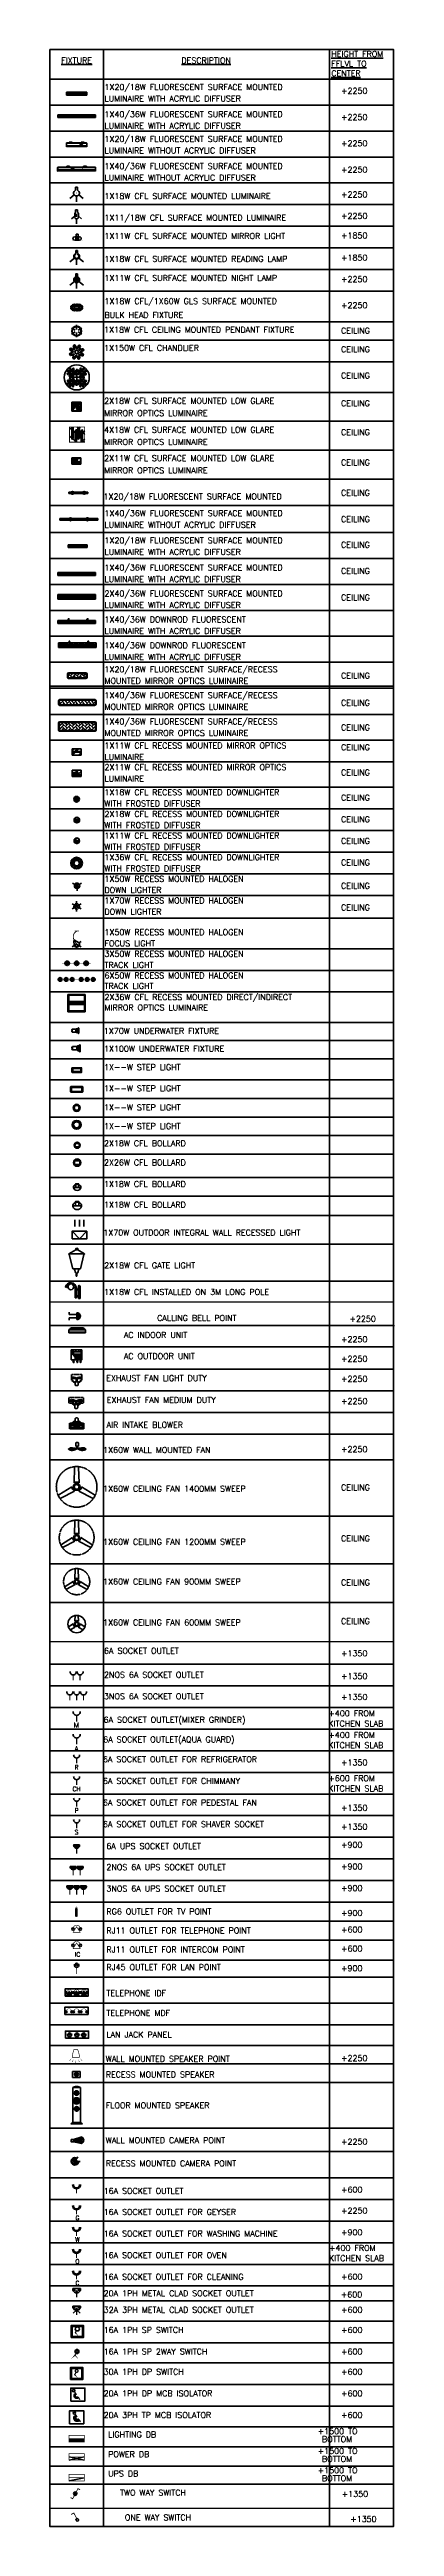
# Model space of a CAD drawing. Header units: inches. Extents: x 2669625 to 18251042, y -990446 to 2819736.
# Drawn here: x 17721880 to 18251042, y -978583 to 2819736 of the extents above; entities that cross this region are included whole.
import ezdxf
from ezdxf.enums import TextEntityAlignment as Align

# ---------------------------------------------------------------- set-up
doc = ezdxf.new("R2010")
doc.units = ezdxf.units.IN
doc.header["$MEASUREMENT"] = 0
doc.linetypes.add('20C', pattern=[0.8, 0.25, -0.1, 0.25, -0.1, 0, -0.1])
doc.linetypes.add('DASHED', pattern=[0.75, 0.5, -0.25])
for name, color, linetype, lineweight in [('CAMERA', 140, 'Continuous', 20), ('EMATE_CONDUITS', 5, '20C', 35), ('EMATE_LEGENDS', 7, 'Continuous', 35), ('EMATE_LIGHTS', 6, 'Continuous', 35), ('EMATE_POINTS', 1, 'Continuous', 35)]:
    doc.layers.add(name, color=color, linetype=linetype, lineweight=lineweight)
doc.styles.add('ROMAND', font='romand', dxfattribs={"height": 0.08})
doc.styles.get("Standard").update_dxf_attribs({"font": 'arial.ttf'})
pattern_1 = [(45, (-176299.137, 183099.112), (-4.41941738, 4.41941738), [])]

# ---------------------------------------------------------------- blocks, each defined once
blk = doc.blocks.new('SOC-6A')
at = {"const_width": 0.375}
blk.add_lwpolyline([(0, -2.9), (0, -1.04)], dxfattribs=at)
blk.add_arc((0, 0), 1.04, 174.69166, 5.30834)
at = {"style": 'ROMAND', "flags": 1}
for tag, p in [('WATT', (0.22, -7.19)), ('DESC', (0.22, -9.33))]:
    blk.add_attdef(tag, text='', height=1.5, dxfattribs=at).set_placement(p, align=Align.CENTER)
at = {"style": 'ROMAND'}
blk.add_attdef('TYPE', text='', height=1.5, dxfattribs=at).set_placement((0.31, -4.9), align=Align.CENTER)
blk = doc.blocks.new('*U454')
at = {"const_width": 0.283}
for points in [[(-1.2, 2.27), (-1.83, 3.48), (-2.55, 3.1)], [(-0.64, 1.21), (0, 0), (0.72, 0.38)]]:
    blk.add_lwpolyline(points, dxfattribs=at)
blk.add_circle((-0.88, 1.76), 0.602)
at = {"extrusion": (0, 0, -1)}
blk.add_ellipse((-0.88, 1.76), major_axis=(0.24, 0.24), ratio=1, start_param=0.548994, end_param=6.832179, dxfattribs=at)
at = {"flags": 1}
blk.add_attdef('WATTS', text='', height=2, dxfattribs=at).set_placement((0.92, -0.27), align=Align.CENTER)
blk.add_attdef('CIRC', text='', height=2).set_placement((0.92, -2.27), align=Align.CENTER)
blk = doc.blocks.new('*U452')
at = {"const_width": 0.283}
blk.add_lwpolyline([(0.16, 0.88), (1.17, 2.8), (2.13, 2.29)], dxfattribs=at)
blk.add_ellipse((0, 0.45), major_axis=(0.32, -0.32), ratio=1, start_param=0.548994, end_param=6.832179)
at = {"flags": 1}
blk.add_attdef('WATTS', text='', height=2, dxfattribs=at).set_placement((1.96, 1.01), align=Align.CENTER)
blk.add_attdef('CIRC', text='', height=2).set_placement((1.96, 3.93), align=Align.CENTER)
blk = doc.blocks.new('CFL-1X18R')
for p, q in [((-12, -10), (-12, 10)), ((-12, 10), (-2, 10)), ((-2, -10), (-2, 10)), ((2, -10), (2, 10)), ((2, 10), (12, 10)), ((12, -10), (12, 10)), ((-12, -10), (-2, -10)), ((2, -10), (12, -10))]:
    blk.add_line(p, q)
for radius in [97.5, 60, 47.5]:
    blk.add_circle((0, 0), radius)
at = {"style": 'ROMAND', "flags": 1}
for tag, p in [('WATT', (2, 31)), ('DESC', (2, -183))]:
    blk.add_attdef(tag, text='', height=150, dxfattribs=at).set_placement(p, align=Align.CENTER)
blk = doc.blocks.new('CFL-1X11R')
h = blk.add_hatch()
h.set_pattern_fill('ANSI32', color=256, scale=50, angle=135, style=0)
h.set_pattern_definition([(180, (-85.549, -534.83), (-4e-15, -18.75), []), (180, (-91.799, -528.58), (-4e-15, -18.75), [])])
h.paths.add_polyline_path([(-95, 0, 1), (95, 0, 1)])
h.paths.add_polyline_path([(84, 0, -1), (-84, 0, -1)], flags=16)
h = blk.add_hatch()
h.set_pattern_fill('AR-RROOF', color=256, scale=180, angle=45, style=0)
h.set_pattern_definition([(45, (-85.55, -534.83), (152.735, 407.294), [2700, -360, 900, -180]), (45, (20.1, -301.9), (-296.56, 42), [540, -59.4, 1080, -135]), (45, (-130.1, -363), (576.575, 747.13), [1440, -252, 720, -180])])
h.paths.add_polyline_path([(69, -3), (69, -23), (-81, -23, 0.870121), (84, 0, 1), (-84, 0, 0.008931), (-84, -3)])
for p, q in [((69, -3), (-84, -3)), ((69, -23), (-81, -23)), ((69, -3), (69, -23))]:
    blk.add_line(p, q)
for radius in [95, 84]:
    blk.add_circle((0, 0), radius)
at = {"style": 'ROMAND', "flags": 1}
for tag, p in [('WATT', (-5, 43)), ('DESC', (-5, -171))]:
    blk.add_attdef(tag, text='', height=150, dxfattribs=at).set_placement(p, align=Align.CENTER)
blk = doc.blocks.new('CFL-2X36IN')
h = blk.add_hatch()
h.set_pattern_fill('HEX', color=256, scale=5, style=0)
h.set_pattern_definition([(0, (119.646, 295.673), (0, 27.4963), [15.875, -31.75]), (120, (119.646, 295.673), (-23.8125, -13.7481), [15.875, -31.75]), (60, (135.52, 295.673), (-23.8125, 13.7482), [15.875, -31.75])])
h.paths.add_polyline_path([(272, -50), (272, 50), (-272, 50), (-272, -50)])
for p, q in [((-298, 298), (298, 298)), ((-298, -298), (-298, 298)), ((-272, 272), (272, 272)), ((-272, -272), (-272, 272)), ((-272, 50), (272, 50)), ((272, 272), (272, -272)), ((298, 298), (298, -298)), ((298, -298), (-298, -298)), ((-272, -50), (272, -50)), ((272, -272), (-272, -272))]:
    blk.add_line(p, q)
at = {"style": 'ROMAND', "flags": 1}
for tag, p in [('WATT', (5, 31)), ('DESC', (5, -183))]:
    blk.add_attdef(tag, text='', height=150, dxfattribs=at).set_placement(p, align=Align.CENTER)
blk = doc.blocks.new('HAL-TRA-FC6')
at = {"const_width": 15}
blk.add_lwpolyline([(650, 0), (-650, 0)], dxfattribs=at)
for points, const_width in [([(-573, 12, 0.414214), (-585, 0, 0.131652), (-584, -6, 0.131652)], 25), ([(-365, 12, 0.414214), (-378, 0, 0.131652), (-376, -6, 0.131652)], 25), ([(-158, 12, 0.414214), (-170, 0, 0.131652), (-168, -6, 0.131652)], 25), ([(158, 12, -0.414214), (170, 0, -0.131652), (168, -6, -0.131652)], 25), ([(365, 12, -0.414214), (378, 0, -0.131652), (376, -6, -0.131652)], 25), ([(573, 12, -0.414214), (585, 0, -0.131652), (584, -6, -0.131652)], 25), ([(-603, -18, 0.414214), (-555, -30, 0.131652), (-543, -18, 0.131652)], 20), ([(-396, -18, 0.414214), (-348, -30, 0.131652), (-335, -18, 0.131652)], 20), ([(-188, -18, 0.414214), (-140, -30, 0.131652), (-127, -18, 0.131652)], 20), ([(188, -18, -0.414214), (140, -30, -0.131652), (127, -18, -0.131652)], 20), ([(396, -18, -0.414214), (348, -30, -0.131652), (335, -18, -0.131652)], 20), ([(603, -18, -0.414214), (555, -30, -0.131652), (543, -18, -0.131652)], 20)]:
    blk.add_lwpolyline(points, format="xyb", dxfattribs=dict(const_width=const_width))
for centre, radius in [((-573, 0), 65), ((-573, 0), 25), ((-365, 0), 65), ((-365, 0), 25), ((-158, 0), 65), ((-158, 0), 25), ((158, 0), 65), ((158, 0), 25), ((365, 0), 65), ((365, 0), 25), ((573, 0), 65), ((573, 0), 25)]:
    blk.add_circle(centre, radius)
at = {"style": 'ROMAND', "flags": 1}
for tag, p in [('WATT', (5, 29)), ('DESC', (5, -185))]:
    blk.add_attdef(tag, text='', height=150, dxfattribs=at).set_placement(p, align=Align.CENTER)
blk = doc.blocks.new('HAL-TRA-FC3')
at = {"const_width": 15}
blk.add_lwpolyline([(500, 0), (-500, 0)], dxfattribs=at)
for points, const_width in [([(-328, 12, 0.414214), (-341, 0, 0.131652), (-339, -6, 0.131652)], 25), ([(0, 12, 0.414214), (-12, 0, 0.131652), (-11, -6, 0.131652)], 25), ([(328, 12, -0.414214), (341, 0, -0.131652), (339, -6, -0.131652)], 25), ([(-358, -18, 0.414214), (-311, -30, 0.131652), (-298, -18, 0.131652)], 20), ([(-30, -18, 0.414214), (18, -30, 0.131652), (30, -18, 0.131652)], 20), ([(358, -18, -0.414214), (311, -30, -0.131652), (298, -18, -0.131652)], 20)]:
    blk.add_lwpolyline(points, format="xyb", dxfattribs=dict(const_width=const_width))
for centre, radius in [((-328, 0), 76.7), ((-328, 0), 45), ((-328, 0), 25), ((0, 0), 76.7), ((0, 0), 45), ((0, 0), 25), ((328, 0), 76.7), ((328, 0), 45), ((328, 0), 25)]:
    blk.add_circle(centre, radius)
at = {"style": 'ROMAND', "flags": 1}
for tag, p in [('WATT', (5, 29)), ('DESC', (5, -185))]:
    blk.add_attdef(tag, text='', height=150, dxfattribs=at).set_placement(p, align=Align.CENTER)
blk = doc.blocks.new('HAL-FOC')
h = blk.add_hatch()
h.set_pattern_fill('ANSI31', color=256, style=0)
h.set_pattern_definition([(45, (-112.91174, -157.21408), (-0.08838835, 0.08838835), [])])
h.paths.add_polyline_path([(0, 45), (0, 93, 0.414214), (-93, 0, 0.131652), (-80, -46), (-39, -22, -0.131652), (-45, 0, -0.414214)])
h.paths.add_polyline_path([(39, -22), (0, 0), (-39, -22, 0.57735)])
for p, q in [((-78, 45), (-156, 90)), ((78, 45), (156, 90)), ((0, -90), (0, -180))]:
    blk.add_line(p, q)
for radius in [92.8, 45]:
    blk.add_circle((0, 0), radius)
at = {"style": 'ROMAND', "flags": 1}
for tag, p in [('WATT', (5, 29)), ('DESC', (5, -185))]:
    blk.add_attdef(tag, text='', height=150, dxfattribs=at).set_placement(p, align=Align.CENTER)
blk = doc.blocks.new('HAL-ADJ')
for p, q in [((0, -447), (-155, -537)), ((-91, -300), (88, -396)), ((-87, -497), (-91, -320)), ((0, -447), (156, -537)), ((0, -537), (0, -627)), ((78, -402), (156, -357))]:
    blk.add_line(p, q)
at = {"const_width": 30}
for points in [[(0, -447), (-31, -405), (-57, -367), (-77, -332), (-91, -300), (-102, -272), (-109, -245), (-113, -222), (-115, -200), (-115, -179), (-114, -160), (-112, -143), (-107, -126), (-102, -111), (-94, -96), (-85, -81), (-74, -67), (-62, -53), (-48, -40), (-34, -27), (-21, -16), (-9, -7), (0, 0), (6, 5), (8, 6)], [(-70, 6), (82, 6)]]:
    blk.add_lwpolyline(points, dxfattribs=at)
for points, const_width in [([(-60, -482, 0.414214), (35, -507, 0.131652), (61, -482, 0.131652)], 40), ([(0, -422, 0.414214), (-25, -447, 0.131652), (-21, -459, 0.131652)], 50)]:
    blk.add_lwpolyline(points, format="xyb", dxfattribs=dict(const_width=const_width))
blk.add_arc((0, -447), 101, 210, 30)
at = {"style": 'ROMAND', "flags": 1}
for tag, p in [('WATT', (3, 35)), ('DESC', (3, -179))]:
    blk.add_attdef(tag, text='', height=150, dxfattribs=at).set_placement(p, align=Align.CENTER)
blk = doc.blocks.new('HAL-SPOT')
for p, q in [((-78, 45), (-156, 90)), ((0, 0), (-156, -90)), ((0, 0), (0, 180)), ((0, 0), (156, -90)), ((78, 45), (156, 90)), ((0, -90), (0, -180))]:
    blk.add_line(p, q)
at = {"const_width": 20}
blk.add_lwpolyline([(-30, -18, 0.414214), (18, -30, 0.131652), (30, -18, 0.131652)], format="xyb", dxfattribs=at)
for radius in [92.8, 45]:
    blk.add_circle((0, 0), radius)
at = {"style": 'ROMAND', "flags": 1}
for tag, p in [('WATT', (5, 29)), ('DESC', (5, -185))]:
    blk.add_attdef(tag, text='', height=150, dxfattribs=at).set_placement(p, align=Align.CENTER)
blk = doc.blocks.new('CFL-1X36R')
h = blk.add_hatch()
h.set_pattern_fill('ANSI31', color=256, scale=180, style=0)
h.set_pattern_definition([(45, (-511.831, -305.69), (-15.9099, 15.9099), [])])
h.paths.add_polyline_path([(-132, 0, 1), (132, 0, 1)])
h.paths.add_polyline_path([(95, 0, -1), (-95, 0, -1)], flags=16)
at = {"const_width": 30}
blk.add_lwpolyline([(5, -93), (5, -181)], dxfattribs=at)
for radius in [200, 180, 132, 95]:
    blk.add_circle((0, 0), radius)
at = {"style": 'ROMAND', "flags": 1}
for tag, p in [('WATT', (8, 34)), ('DESC', (8, -180))]:
    blk.add_attdef(tag, text='', height=150, dxfattribs=at).set_placement(p, align=Align.CENTER)
blk = doc.blocks.new('CFL-2X18R')
h = blk.add_hatch()
h.set_pattern_fill('ANSI37', color=256, scale=100, style=0)
h.paths.add_polyline_path([(40, 3), (40, 23), (-81, 23, 0.060481), (-84, 3)])
h.paths.add_polyline_path([(69, -23), (69, -3), (-84, -3, 0.060481), (-81, -23)])
for p, q in [((40, 3), (-84, 3)), ((40, 23), (-81, 23)), ((40, 23), (40, 3)), ((69, -3), (-84, -3)), ((69, -23), (-81, -23)), ((69, -3), (69, -23))]:
    blk.add_line(p, q)
for radius in [95, 84]:
    blk.add_circle((0, 0), radius)
at = {"style": 'ROMAND', "flags": 1}
for tag, p in [('WATT', (8, 34)), ('DESC', (8, -180))]:
    blk.add_attdef(tag, text='', height=150, dxfattribs=at).set_placement(p, align=Align.CENTER)
blk = doc.blocks.new('CFAN-600')
for p, q in [((-117, 5), (-283, -100)), ((-62, 99), (-55, 295)), ((-17, 82), (-17, 115)), ((17, 82), (17, 115)), ((62, 99), (55, 295)), ((117, 5), (283, -100)), ((-54, -103), (-228, -195)), ((-79, -26), (-108, -43)), ((-62, -55), (-92, -72)), ((54, -103), (228, -195)), ((62, -55), (92, -72)), ((79, -26), (108, -43))]:
    blk.add_line(p, q)
for radius in [300, 83.3, 58.3]:
    blk.add_circle((0, 0), radius)
for start, end in [(177.60763, 242.39237), (57.60763, 122.39237), (297.60763, 2.39237)]:
    blk.add_arc((0, 0), 117, start, end)
at = {"style": 'ROMAND', "flags": 1}
for tag, p in [('WATT', (-15, -377)), ('DESC', (-15, -590))]:
    blk.add_attdef(tag, text='', height=150, dxfattribs=at).set_placement(p, align=Align.CENTER)
blk = doc.blocks.new('CFAN-900')
for p, q in [((-117, 5), (-393, -170)), ((-62, 99), (-49, 425)), ((-17, 82), (-17, 115)), ((17, 82), (17, 115)), ((62, 99), (49, 425)), ((117, 5), (393, -170)), ((-54, -103), (-344, -255)), ((-79, -26), (-108, -43)), ((-62, -55), (-92, -72)), ((54, -103), (344, -255)), ((62, -55), (92, -72)), ((79, -26), (108, -43))]:
    blk.add_line(p, q)
at = {"linetype": 'DASHED'}
blk.add_circle((0, 0), 450, dxfattribs=at)
for radius in [83.3, 58.3]:
    blk.add_circle((0, 0), radius)
for centre, radius, start, end in [((0, 0), 117, 177.60763, 242.39237), ((0, 0), 117, 57.60763, 122.39237), ((-24, 424), 25, 92.9274, 177.98471), ((0, -50), 500, 87.0726, 92.9274), ((24, 424), 25, 2.01529, 87.0726), ((0, 0), 117, 297.60763, 2.39237), ((-380, -191), 25, 122.01529, 207.0726), ((43, 25), 500, 207.0726, 212.9274), ((-355, -233), 25, 212.9274, 297.98471), ((355, -233), 25, 242.01529, 327.0726), ((-43, 25), 500, 327.0726, 332.9274), ((380, -191), 25, 332.9274, 57.98471)]:
    blk.add_arc(centre, radius, start, end)
at = {"style": 'ROMAND', "flags": 1}
for tag, p in [('WATT', (-15, -377)), ('DESC', (-15, -590))]:
    blk.add_attdef(tag, text='', height=150, dxfattribs=at).set_placement(p, align=Align.CENTER)
blk = doc.blocks.new('CFAN-1200')
for p, q in [((-140, 6), (-523, -234)), ((-75, 118), (-59, 570)), ((-20, 98), (-20, 139)), ((20, 98), (20, 139)), ((75, 118), (59, 570)), ((140, 6), (523, -234)), ((-65, -124), (-464, -336)), ((-95, -32), (-130, -52)), ((-75, -66), (-110, -87)), ((65, -124), (464, -336)), ((75, -66), (110, -87)), ((95, -32), (130, -52))]:
    blk.add_line(p, q)
at = {"linetype": 'DASHED'}
blk.add_circle((0, 0), 600, dxfattribs=at)
for radius in [100, 70]:
    blk.add_circle((0, 0), radius)
for centre, radius, start, end in [((0, 0), 140, 177.60763, 242.39237), ((0, 0), 140, 57.60763, 122.39237), ((-29, 569), 30, 92.9274, 177.98471), ((0, 0), 600, 87.0726, 92.9274), ((29, 569), 30, 2.01529, 87.0726), ((0, 0), 140, 297.60763, 2.39237), ((-508, -259), 30, 122.01529, 207.0726), ((0, 0), 600, 207.0726, 212.9274), ((-478, -310), 30, 212.9274, 297.98471), ((478, -310), 30, 242.01529, 327.0726), ((0, 0), 600, 327.0726, 332.9274), ((508, -259), 30, 332.9274, 57.98471)]:
    blk.add_arc(centre, radius, start, end)
at = {"style": 'ROMAND', "flags": 1}
for tag, p in [('WATT', (0, -381)), ('DESC', (0, -595))]:
    blk.add_attdef(tag, text='', height=150, dxfattribs=at).set_placement(p, align=Align.CENTER)
blk = doc.blocks.new('CFAN-1400')
for p, q in [((-163, 7), (-611, -273)), ((-88, 138), (-69, 665)), ((-23, 114), (-23, 162)), ((23, 114), (23, 162)), ((88, 138), (69, 665)), ((163, 7), (611, -273)), ((-76, -145), (-542, -392)), ((-111, -37), (-152, -61)), ((-87, -77), (-128, -101)), ((76, -145), (542, -392)), ((87, -77), (128, -101)), ((111, -37), (152, -61))]:
    blk.add_line(p, q)
at = {"linetype": 'DASHED'}
blk.add_circle((0, 0), 700, dxfattribs=at)
for radius in [117, 81.7]:
    blk.add_circle((0, 0), radius)
for centre, radius, start, end in [((0, 0), 163, 177.60763, 242.39237), ((0, 0), 163, 57.60763, 122.39237), ((-34, 664), 35, 92.9274, 177.98471), ((0, 0), 700, 87.0726, 92.9274), ((34, 664), 35, 2.01529, 87.0726), ((0, 0), 163, 297.60763, 2.39237), ((-592, -303), 35, 122.01529, 207.0726), ((0, 0), 700, 207.0726, 212.9274), ((-558, -361), 35, 212.9274, 297.98471), ((558, -361), 35, 242.01529, 327.0726), ((0, 0), 700, 327.0726, 332.9274), ((592, -303), 35, 332.9274, 57.98471)]:
    blk.add_arc(centre, radius, start, end)
at = {"style": 'ROMAND', "flags": 1}
for tag, p in [('WATT', (35, -360)), ('DESC', (35, -574))]:
    blk.add_attdef(tag, text='', height=150, dxfattribs=at).set_placement(p, align=Align.CENTER)
blk = doc.blocks.new('SOC-6A-UPS-3NO')
h = blk.add_hatch()
h.set_pattern_fill('ANSI31', color=256, style=0)
h.set_pattern_definition([(45, (14507.6632, 4313.10272), (-0.0883883476, 0.0883883476), [])])
h.paths.add_polyline_path([(-1.32, 0), (-3.39, 0, 1.097221)])
h = blk.add_hatch()
h.set_pattern_fill('ANSI31', color=256, style=0)
h.set_pattern_definition([(45, (14510.01708, 4313.10272), (-0.0883883476, 0.0883883476), [])])
h.paths.add_polyline_path([(1.03, 0), (-1.03, 0, 1.097221)])
h = blk.add_hatch()
h.set_pattern_fill('ANSI31', color=256, style=0)
h.set_pattern_definition([(45, (14512.37097, 4313.10272), (-0.0883883476, 0.0883883476), [])])
h.paths.add_polyline_path([(3.39, 0), (1.32, 0, 1.097221)])
for p, q in [((-3.39, 0), (-1.32, 0)), ((-1.03, 0), (1.03, 0)), ((1.32, 0), (3.39, 0))]:
    blk.add_line(p, q)
at = {"const_width": 0.375}
for points in [[(-2.35, -3), (-2.35, -1.13)], [(0, -3), (0, -1.13)], [(2.35, -3), (2.35, -1.13)]]:
    blk.add_lwpolyline(points, dxfattribs=at)
for centre in [(-2.35, -0.1), (0, -0.1), (2.35, -0.1)]:
    blk.add_arc(centre, 1.04, 174.69166, 5.30834)
at = {"style": 'ROMAND', "flags": 1}
for tag, p in [('WATT', (-0.13, -7.28)), ('DESC', (-0.13, -9.42))]:
    blk.add_attdef(tag, text='', height=1.5, dxfattribs=at).set_placement(p, align=Align.CENTER)
at = {"style": 'ROMAND'}
blk.add_attdef('TYPE', text='', height=1.5, dxfattribs=at).set_placement((-0.05, -4.99), align=Align.CENTER)
blk = doc.blocks.new('SOC-6A-3NO')
at = {"const_width": 0.375}
for points in [[(-2.35, -3), (-2.35, -1.13)], [(0, -3), (0, -1.13)], [(2.35, -3), (2.35, -1.13)]]:
    blk.add_lwpolyline(points, dxfattribs=at)
for centre in [(-2.35, -0.1), (0, -0.1), (2.35, -0.1)]:
    blk.add_arc(centre, 1.04, 174.69166, 5.30834)
at = {"style": 'ROMAND', "flags": 1}
for tag, p in [('WATT', (-0.13, -7.28)), ('DESC', (-0.13, -9.42))]:
    blk.add_attdef(tag, text='', height=1.5, dxfattribs=at).set_placement(p, align=Align.CENTER)
at = {"style": 'ROMAND'}
blk.add_attdef('TYPE', text='', height=1.5, dxfattribs=at).set_placement((-0.05, -4.99), align=Align.CENTER)
blk = doc.blocks.new('*U467')
h = blk.add_hatch()
h.set_pattern_fill('ANSI31', color=256, style=0)
h.set_pattern_definition([(45, (14508.84872, 4313.10272), (-0.0883883476, 0.0883883476), [])])
h.paths.add_polyline_path([(-0.14, 0), (-2.2, 0, 1.097221)])
h = blk.add_hatch()
h.set_pattern_fill('ANSI31', color=256, style=0)
h.set_pattern_definition([(45, (14511.20261, 4313.10272), (-0.0883883476, 0.0883883476), [])])
h.paths.add_polyline_path([(2.22, 0), (0.15, 0, 1.097221)])
for p, q in [((-2.2, 0), (-0.14, 0)), ((0.15, 0), (2.22, 0))]:
    blk.add_line(p, q)
at = {"const_width": 0.375}
for points in [[(-1.17, -3), (-1.17, -1.13)], [(1.19, -3), (1.19, -1.13)]]:
    blk.add_lwpolyline(points, dxfattribs=at)
for centre in [(-1.17, -0.1), (1.19, -0.1)]:
    blk.add_arc(centre, 1.04, 174.69166, 5.30834)
at = {"style": 'ROMAND', "flags": 1}
for tag, p in [('WATT', (-0.06, -7.28)), ('DESC', (-0.06, -9.42))]:
    blk.add_attdef(tag, text='', height=1.5, dxfattribs=at).set_placement(p, align=Align.CENTER)
at = {"style": 'ROMAND'}
blk.add_attdef('TYPE', text='', height=1.5, dxfattribs=at).set_placement((0.03, -4.99), align=Align.CENTER)
blk = doc.blocks.new('SOC-6A-2NO')
at = {"const_width": 0.375}
for points in [[(-1.19, -3), (-1.19, -1.13)], [(1.17, -3), (1.17, -1.13)]]:
    blk.add_lwpolyline(points, dxfattribs=at)
for centre in [(-1.19, -0.1), (1.17, -0.1)]:
    blk.add_arc(centre, 1.04, 174.69166, 5.30834)
at = {"style": 'ROMAND', "flags": 1}
for tag, p in [('WATT', (-0.08, -7.28)), ('DESC', (-0.08, -9.42))]:
    blk.add_attdef(tag, text='', height=1.5, dxfattribs=at).set_placement(p, align=Align.CENTER)
at = {"style": 'ROMAND'}
blk.add_attdef('TYPE', text='', height=1.5, dxfattribs=at).set_placement((0.01, -4.99), align=Align.CENTER)
blk = doc.blocks.new('*U468')
h = blk.add_hatch()
h.set_pattern_fill('ANSI31', color=256, style=0)
h.set_pattern_definition([(45, (14510.01708, 4313.10272), (-0.0883883476, 0.0883883476), [])])
h.paths.add_polyline_path([(1.03, 0), (-1.03, 0, 1.097221)])
blk.add_line((-1.03, 0), (1.03, 0))
at = {"const_width": 0.375}
blk.add_lwpolyline([(0, -3), (0, -1.13)], dxfattribs=at)
blk.add_arc((0, -0.1), 1.04, 174.69166, 5.30834)
at = {"style": 'ROMAND', "flags": 1}
for tag, p in [('WATT', (0.22, -7.28)), ('DESC', (0.22, -9.42))]:
    blk.add_attdef(tag, text='', height=1.5, dxfattribs=at).set_placement(p, align=Align.CENTER)
at = {"style": 'ROMAND'}
blk.add_attdef('TYPE', text='', height=1.5, dxfattribs=at).set_placement((0.31, -4.99), align=Align.CENTER)
blk = doc.blocks.new('SPKR')
at = {"const_width": 0.203}
blk.add_lwpolyline([(0.67, 0), (1.18, -1.8), (1.18, -2.7), (-1.18, -2.7), (-1.18, -1.8), (-0.68, 0), (0.67, 0)], dxfattribs=at)
for points in [[(-1.34, -2.96, 0, 0.203, 0), (-2.14, -3.72, 0.203, 0.203, 0)], [(-0.72, -3.28, 0, 0.203, 0), (-1.26, -4.24, 0.203, 0.203, 0)], [(-0.04, -3.38, 0, 0.202, 0), (-0.03, -4.49, 0.202, 0.202, 0)], [(0.68, -3.32, 0, 0.203, 0), (1.23, -4.28, 0.203, 0.203, 0)], [(1.34, -2.96, 0, 0.203, 0), (2.14, -3.72, 0.203, 0.203, 0)]]:
    blk.add_lwpolyline(points, format="xyseb")
at = {"style": 'ROMAND', "flags": 1}
blk.add_attdef('DESC', text='', height=1.5, dxfattribs=at).set_placement((-0.06, -8.72), align=Align.CENTER)
at = {"style": 'ROMAND'}
blk.add_attdef('TYPE', text='', height=1.5, dxfattribs=at).set_placement((0.02, -6.56), align=Align.CENTER)
blk = doc.blocks.new('*X412')
at = {"color": 0}
for p, q in [((9094.06, 12480.81), (9094.49, 12481.25)), ((9094.13, 12480.61), (9094.69, 12481.17)), ((9094.29, 12480.48), (9094.82, 12481.01)), ((9094.55, 12480.46), (9094.84, 12480.75))]:
    blk.add_line(p, q, dxfattribs=at)
blk = doc.blocks.new('JP-LAN')
blk.add_lwpolyline([(-4, -2.5), (4, -2.5), (4, 0), (-4, 0)], close=True)
for centre in [(-2.56, -1.04), (-0.03, -1.04), (2.32, -1.04)]:
    blk.add_circle(centre, 0.4)
for centre in [(-2.56, -1.27), (-0.03, -1.27), (2.32, -1.27)]:
    blk.add_arc(centre, 0.75, 156.42182, 23.57818)
at = {"rotation": 180}
for p in [(9091.89, 12479.81), (9094.42, 12479.81), (9096.78, 12479.81)]:
    blk.add_blockref('*X412', p, dxfattribs=at)
at = {"style": 'ROMAND', "flags": 1}
blk.add_attdef('DESC', text='', height=1.5, dxfattribs=at).set_placement((-0.13, -6.72), align=Align.CENTER)
at = {"style": 'ROMAND'}
blk.add_attdef('TYPE', text='', height=1.5, dxfattribs=at).set_placement((-0.04, -4.56), align=Align.CENTER)
blk = doc.blocks.new('*X354')
at = {"color": 0}
for p, q in [((9094.06, 12480.81), (9094.49, 12481.25)), ((9094.13, 12480.61), (9094.69, 12481.17)), ((9094.29, 12480.48), (9094.82, 12481.01)), ((9094.55, 12480.46), (9094.84, 12480.75))]:
    blk.add_line(p, q, dxfattribs=at)
blk = doc.blocks.new('SOC-LAN')
at = {"const_width": 0.288}
blk.add_lwpolyline([(0, -3.66), (0, -1.34)], dxfattribs=at)
blk.add_circle((0, -0.4), 0.4)
blk.add_arc((0, -0.64), 0.75, 156.42182, 23.57818)
at = {"rotation": 180}
blk.add_blockref('*X354', (9094.45, 12480.45), dxfattribs=at)
at = {"style": 'ROMAND', "flags": 1}
blk.add_attdef('DESC', text='', height=1.5, dxfattribs=at).set_placement((-0.13, -7.94), align=Align.CENTER)
at = {"style": 'ROMAND'}
blk.add_attdef('TYPE', text='', height=1.5, dxfattribs=at).set_placement((-0.04, -5.78), align=Align.CENTER)
blk = doc.blocks.new('MDF-TEL')
blk.add_lwpolyline([(-4, -2.5), (4, -2.5), (4, 0), (-4, 0)], close=True)
at = {"const_width": 0.15}
for points in [[(-1.68, -1.3, 0.807186), (-3.5, -1.3, 0.807186)], [(0.91, -1.3, 0.807186), (-0.9, -1.3, 0.807186)], [(3.45, -1.3, 0.807186), (1.63, -1.3, 0.807186)]]:
    blk.add_lwpolyline(points, format="xyb", dxfattribs=at)
for centre in [(-3.55, -1.6), (-1.63, -1.6), (-0.96, -1.6), (0.97, -1.6), (1.58, -1.6), (3.51, -1.6)]:
    blk.add_circle(centre, 0.304)
at = {"style": 'ROMAND', "flags": 1}
blk.add_attdef('DESC', text='', height=1.5, dxfattribs=at).set_placement((-0.04, -6.62), align=Align.CENTER)
at = {"style": 'ROMAND'}
blk.add_attdef('TYPE', text='', height=1.5, dxfattribs=at).set_placement((0.05, -4.46), align=Align.CENTER)
blk = doc.blocks.new('IDF-TEL')
h = blk.add_hatch()
h.set_pattern_fill('ANSI31', color=256, style=0)
h.set_pattern_definition([(45, (13201.8859, -926.31735), (-0.0883883476, 0.0883883476), [])])
h.paths.add_polyline_path([(-1.68, -2.12), (-2.59, -0.66), (-3.5, -2.12)])
h.paths.add_polyline_path([(0.92, -2.12), (0.01, -0.66), (-0.91, -2.12)])
h.paths.add_polyline_path([(3.45, -2.12), (2.54, -0.66), (1.63, -2.12)])
blk.add_lwpolyline([(-4, -2.5), (4, -2.5), (4, 0), (-4, 0)], close=True)
at = {"const_width": 0.15}
for points in [[(-3.5, -2.12), (-1.68, -2.12), (-2.59, -0.66)], [(-0.91, -2.12), (0.92, -2.12), (0.01, -0.66)], [(1.63, -2.12), (3.45, -2.12), (2.54, -0.66)]]:
    blk.add_lwpolyline(points, close=True, dxfattribs=at)
for points in [[(-1.68, -0.99, 0.807186), (-3.5, -0.99, 0.807186)], [(0.91, -0.99, 0.807186), (-0.9, -0.99, 0.807186)], [(3.45, -0.99, 0.807186), (1.63, -0.99, 0.807186)]]:
    blk.add_lwpolyline(points, format="xyb", dxfattribs=at)
for centre in [(-3.55, -1.29), (-1.63, -1.29), (-0.96, -1.29), (0.97, -1.29), (1.58, -1.29), (3.51, -1.29)]:
    blk.add_circle(centre, 0.304)
at = {"style": 'ROMAND', "flags": 1}
blk.add_attdef('DESC', text='', height=1.5, dxfattribs=at).set_placement((-0.04, -6.62), align=Align.CENTER)
at = {"style": 'ROMAND'}
blk.add_attdef('TYPE', text='', height=1.5, dxfattribs=at).set_placement((0.05, -4.46), align=Align.CENTER)
blk = doc.blocks.new('SOC-TEL')
at = {"const_width": 0.2}
blk.add_lwpolyline([(1.21, -0.98, 0.807186), (-1.21, -0.98, 0.807186)], format="xyb", dxfattribs=at)
blk.add_lwpolyline([(-1.22, -2.47), (1.22, -2.47), (0, -0.54)], close=True, dxfattribs=at)
for centre in [(-1.28, -1.37), (1.28, -1.37)]:
    blk.add_circle(centre, 0.406)
at = {"style": 'ROMAND', "flags": 1}
blk.add_attdef('DESC', text='', height=1.5, dxfattribs=at).set_placement((0.24, -7.4), align=Align.CENTER)
at = {"style": 'ROMAND'}
blk.add_attdef('TYPE', text='', height=1.5, dxfattribs=at).set_placement((0.32, -5.24), align=Align.CENTER)
blk = doc.blocks.new('SOC-TV')
for p, q in [((-0.46, -0.8), (0.43, -0.8)), ((-0.46, -1.11), (0.43, -1.11)), ((-0.46, -1.42), (0.43, -1.42)), ((-0.46, -1.73), (0.43, -1.73)), ((-0.46, -2.05), (0.43, -2.05)), ((-0.46, -2.36), (0.43, -2.36)), ((-0.46, -2.67), (0.43, -2.67)), ((-0.46, -2.99), (0.43, -2.99))]:
    blk.add_line(p, q)
at = {"const_width": 0.162}
blk.add_lwpolyline([(-0.21, -0.21, 1), (0.21, -0.21, 1)], format="xyb", close=True, dxfattribs=at)
at = {"const_width": 0.264}
blk.add_lwpolyline([(0, -3.4), (0, -0.43)], dxfattribs=at)
at = {"style": 'ROMAND', "flags": 1}
blk.add_attdef('DESC', text='', height=1.5, dxfattribs=at).set_placement((0.24, -7.55), align=Align.CENTER)
at = {"style": 'ROMAND'}
blk.add_attdef('TYPE', text='', height=1.5, dxfattribs=at).set_placement((0.32, -5.39), align=Align.CENTER)
blk = doc.blocks.new('*U461')
blk.add_lwpolyline([(-2.45, -4.43), (2.45, -4.43), (2.45, 0), (-2.45, 0)], close=True)
at = {"const_width": 0.4}
for points in [[(0.04, -1.92), (-0.51, -1.08)], [(1.34, -3.86), (0.63, -2.8)]]:
    blk.add_lwpolyline(points, dxfattribs=at)
blk.add_circle((-0.76, -0.76), 0.406)
for radius, start in [(1.16, 111.23858), (0.86, 111.23858), (0.56, 87.51478)]:
    blk.add_arc((0.18, -2.46), radius, start, 323.13863)
at = {"style": 'ROMAND', "flags": 1}
for tag, p in [('WATT', (-0.08, -8.39)), ('DESC', (-0.08, -10.53))]:
    blk.add_attdef(tag, text='', height=1.5, dxfattribs=at).set_placement(p, align=Align.CENTER)
at = {"style": 'ROMAND'}
blk.add_attdef('TYPE', text='', height=1.5, dxfattribs=at).set_placement((0, -6.1), align=Align.CENTER)
blk = doc.blocks.new('ISOL-20DP')
blk.add_lwpolyline([(-2.45, -4.43), (2.45, -4.43), (2.45, 0), (-2.45, 0)], close=True)
at = {"const_width": 0.4}
for points in [[(-0.56, -2.06), (-1.12, -1.22)], [(0.73, -4), (0.03, -2.94)]]:
    blk.add_lwpolyline(points, dxfattribs=at)
blk.add_circle((-1.37, -0.9), 0.406)
for radius, start in [(0.86, 111.23858), (0.56, 87.51478)]:
    blk.add_arc((-0.42, -2.6), radius, start, 323.13863)
at = {"style": 'ROMAND', "flags": 1}
for tag, p in [('WATT', (0.08, -8.38)), ('DESC', (0.08, -10.52))]:
    blk.add_attdef(tag, text='', height=1.5, dxfattribs=at).set_placement(p, align=Align.CENTER)
at = {"style": 'ROMAND'}
blk.add_attdef('TYPE', text='', height=1.5, dxfattribs=at).set_placement((0.17, -6.09), align=Align.CENTER)
blk = doc.blocks.new('*U456')
for points in [[(-2.11, -4.22), (2.11, -4.22), (2.11, 0), (-2.11, 0)], [(-1.75, -3.86), (1.75, -3.86), (1.75, -0.36), (-1.75, -0.36)]]:
    blk.add_lwpolyline(points, close=True)
blk.add_lwpolyline([(0.53, -3.85, 0, 0.4, 0), (-0.69, -2.5, 0.4, 0.4, 0), (-0.12, -1.61, 0.4, 0.4, 0)], format="xyseb")
at = {"const_width": 0.456}
blk.add_lwpolyline([(-0.48, -1.22, 1), (0.47, -1.22, 1)], format="xyb", close=True, dxfattribs=at)
at = {"style": 'ROMAND', "flags": 1}
for tag, p in [('WATT', (0.61, -8.26)), ('DESC', (0.61, -10.4))]:
    blk.add_attdef(tag, text='', height=1.5, dxfattribs=at).set_placement(p, align=Align.CENTER)
at = {"style": 'ROMAND'}
blk.add_attdef('TYPE', text='', height=1.5, dxfattribs=at).set_placement((0.7, -5.97), align=Align.CENTER)
blk = doc.blocks.new('*U462')
for points in [[(-1.96, -3.21, 0, 0.4, 0), (-0.64, -1.96, 0.4, 0.4, 0), (-0.66, -1.93, 0.4, 0.4, 0)], [(0.53, -3.33, 0, 0.4, 0), (-0.69, -1.98, 0.4, 0.4, 0), (-0.28, -1.35, 0.4, 0.4, 0)]]:
    blk.add_lwpolyline(points, format="xyseb")
for radius in [0.706, 0.411]:
    blk.add_circle((0, -0.71), radius)
at = {"style": 'ROMAND', "flags": 1}
for tag, p in [('WATT', (-0.99, -7.75)), ('DESC', (-0.99, -9.88))]:
    blk.add_attdef(tag, text='', height=1.5, dxfattribs=at).set_placement(p, align=Align.CENTER)
at = {"style": 'ROMAND'}
blk.add_attdef('TYPE', text='', height=1.5, dxfattribs=at).set_placement((-0.9, -5.46), align=Align.CENTER)
blk = doc.blocks.new('SWT-16A')
for points in [[(-2.11, -4.22), (2.11, -4.22), (2.11, 0), (-2.11, 0)], [(-1.75, -3.86), (1.75, -3.86), (1.75, -0.36), (-1.75, -0.36)]]:
    blk.add_lwpolyline(points, close=True)
blk.add_lwpolyline([(0.53, -3.85, 0, 0.4, 0), (-0.69, -2.5, 0.4, 0.4, 0), (-0.29, -1.87, 0.4, 0.4, 0)], format="xyseb")
blk.add_circle((0, -1.22), 0.706)
at = {"style": 'ROMAND', "flags": 1}
for tag, p in [('WATT', (0.61, -8.26)), ('DESC', (0.61, -10.4))]:
    blk.add_attdef(tag, text='', height=1.5, dxfattribs=at).set_placement(p, align=Align.CENTER)
at = {"style": 'ROMAND'}
blk.add_attdef('TYPE', text='', height=1.5, dxfattribs=at).set_placement((0.7, -5.97), align=Align.CENTER)
blk = doc.blocks.new('SOC-30AMC')
for p, q in [((-1.33, 0), (1.33, 0)), ((-0.05, -1.46), (-1.23, -2.44)), ((0.05, -1.46), (1.23, -2.44))]:
    blk.add_line(p, q)
at = {"const_width": 0.375}
blk.add_lwpolyline([(0, -3.03), (0, -1.46)], dxfattribs=at)
for centre, radius in [((-0.72, -0.41), 0.185), ((0, -1), 0.25), ((0.76, -0.41), 0.185)]:
    blk.add_circle(centre, radius)
blk.add_arc((0, -0.12), 1.34, 174.69166, 5.30834)
at = {"style": 'ROMAND', "flags": 1}
for tag, p in [('WATT', (0.22, -7.31)), ('DESC', (0.22, -9.45))]:
    blk.add_attdef(tag, text='', height=1.5, dxfattribs=at).set_placement(p, align=Align.CENTER)
at = {"style": 'ROMAND'}
blk.add_attdef('TYPE', text='', height=1.5, dxfattribs=at).set_placement((0.31, -5.02), align=Align.CENTER)
blk = doc.blocks.new('*U463')
blk.add_line((-1.33, 0), (1.33, 0))
at = {"const_width": 0.375}
blk.add_lwpolyline([(0, -3.03), (0, -1.46)], dxfattribs=at)
for centre, radius in [((-0.72, -0.41), 0.185), ((0, -1), 0.25), ((0.76, -0.41), 0.185)]:
    blk.add_circle(centre, radius)
blk.add_arc((0, -0.12), 1.34, 174.69166, 5.30834)
at = {"style": 'ROMAND', "flags": 1}
for tag, p in [('WATT', (-0.02, -7.32)), ('DESC', (-0.02, -9.46))]:
    blk.add_attdef(tag, text='', height=1.5, dxfattribs=at).set_placement(p, align=Align.CENTER)
at = {"style": 'ROMAND'}
blk.add_attdef('TYPE', text='', height=1.5, dxfattribs=at).set_placement((0.06, -5.03), align=Align.CENTER)
blk = doc.blocks.new('*U466')
at = {"const_width": 0.375}
blk.add_lwpolyline([(0, -2.9), (0, -1.04)], dxfattribs=at)
for radius in [1.34, 1.04]:
    blk.add_arc((0, 0), radius, 174.69166, 5.30834)
at = {"style": 'ROMAND', "flags": 1}
for tag, p in [('WATT', (0.22, -7.19)), ('DESC', (0.22, -9.33))]:
    blk.add_attdef(tag, text='', height=1.5, dxfattribs=at).set_placement(p, align=Align.CENTER)
at = {"style": 'ROMAND'}
blk.add_attdef('TYPE', text='', height=1.5, dxfattribs=at).set_placement((0.31, -4.9), align=Align.CENTER)
blk = doc.blocks.new('SOC-16A')
at = {"const_width": 0.375}
blk.add_lwpolyline([(0, -2.9), (0, -1.04)], dxfattribs=at)
for radius in [1.34, 1.04]:
    blk.add_arc((0, 0), radius, 174.69166, 5.30834)
at = {"style": 'ROMAND', "flags": 1}
for tag, p in [('WATT', (0.22, -7.19)), ('DESC', (0.22, -9.33))]:
    blk.add_attdef(tag, text='', height=1.5, dxfattribs=at).set_placement(p, align=Align.CENTER)
at = {"style": 'ROMAND'}
blk.add_attdef('TYPE', text='', height=1.5, dxfattribs=at).set_placement((0.31, -4.9), align=Align.CENTER)
blk = doc.blocks.new('*U455')
blk.add_line((2.62, -1.13), (-2.62, -2.25))
at = {"const_width": 0.25}
blk.add_lwpolyline([(2.62, 0), (-2.62, 0), (-2.62, -2.25), (2.62, -2.25)], close=True, dxfattribs=at)
blk.add_lwpolyline([(2.62, -1.13), (-2.62, -1.13)], dxfattribs=at)
at = {"style": 'ROMAND', "flags": 1}
for tag, p in [('WATT', (0, -6.82)), ('DESC', (0, -8.96))]:
    blk.add_attdef(tag, text='', height=1.5, dxfattribs=at).set_placement(p, align=Align.CENTER)
at = {"style": 'ROMAND'}
blk.add_attdef('TYPE', text='', height=1.5, dxfattribs=at).set_placement((0.09, -4.53), align=Align.CENTER)
blk = doc.blocks.new('PDB')
for p, q in [((2.62, -2.25), (-2.62, -1.13)), ((2.62, -1.13), (-2.62, -2.25))]:
    blk.add_line(p, q)
at = {"const_width": 0.25}
blk.add_lwpolyline([(2.62, 0), (-2.62, 0), (-2.62, -2.25), (2.62, -2.25)], close=True, dxfattribs=at)
blk.add_lwpolyline([(2.62, -1.13), (-2.62, -1.13)], dxfattribs=at)
at = {"style": 'ROMAND', "flags": 1}
for tag, p in [('WATT', (0, -6.82)), ('DESC', (0, -8.96))]:
    blk.add_attdef(tag, text='', height=1.5, dxfattribs=at).set_placement(p, align=Align.CENTER)
at = {"style": 'ROMAND'}
blk.add_attdef('TYPE', text='', height=1.5, dxfattribs=at).set_placement((0.09, -4.53), align=Align.CENTER)
blk = doc.blocks.new('*U453')
h = blk.add_hatch()
h.set_pattern_fill('ANSI31', color=256, angle=540, style=0)
h.set_pattern_definition([(225, (3564.61702, -12025.43619), (0.0883883476, -0.0883883476), [])])
h.paths.add_polyline_path([(2.62, -2.25), (2.62, -1.13), (-2.62, -1.13), (-2.62, -2.25)])
at = {"const_width": 0.25}
blk.add_lwpolyline([(2.62, 0), (-2.62, 0), (-2.62, -2.25), (2.62, -2.25)], close=True, dxfattribs=at)
blk.add_lwpolyline([(2.62, -1.13), (-2.62, -1.13)], dxfattribs=at)
at = {"style": 'ROMAND', "flags": 1}
for tag, p in [('WATT', (0, -6.82)), ('DESC', (0, -8.96))]:
    blk.add_attdef(tag, text='', height=1.5, dxfattribs=at).set_placement(p, align=Align.CENTER)
at = {"style": 'ROMAND'}
blk.add_attdef('TYPE', text='', height=1.5, dxfattribs=at).set_placement((0.09, -4.53), align=Align.CENTER)
blk = doc.blocks.new('UN-1X150')
for p, q in [((-22, 48), (-13, 48)), ((-22, 48), (-22, 12)), ((-13, 37), (-22, 37)), ((-13, 23), (-22, 23)), ((-22, 12), (-13, 12)), ((-13, 48), (-13, 12)), ((-13, 42), (0, 42)), ((-13, 18), (0, 18)), ((-10, 40), (-10, 20)), ((-6, 40), (-6, 20)), ((-3, 40), (-3, 20)), ((0, 60), (0, -60)), ((0, 60), (154, 60)), ((184, 84), (154, 60)), ((154, -60), (154, 60)), ((184, 84), (246, 84)), ((184, -84), (184, 84)), ((246, 120), (246, -120)), ((246, 120), (264, 120)), ((264, 120), (264, -120)), ((269, 106), (264, 106)), ((269, 106), (269, -106)), ((-22, -12), (-13, -12)), ((-22, -48), (-22, -12)), ((-13, -23), (-22, -23)), ((-13, -37), (-22, -37)), ((-22, -48), (-13, -48)), ((-13, -48), (-13, -12)), ((-13, -18), (0, -18)), ((-13, -42), (0, -42)), ((-10, -40), (-10, -20)), ((-6, -40), (-6, -20)), ((-3, -40), (-3, -20)), ((0, -60), (154, -60)), ((184, -84), (154, -60)), ((184, -84), (246, -84)), ((246, -120), (264, -120)), ((269, -106), (264, -106))]:
    blk.add_line(p, q)
at = {"style": 'ROMAND', "flags": 1}
for tag, p in [('WATT', (138, 31)), ('DESC', (138, -183))]:
    blk.add_attdef(tag, text='', height=150, dxfattribs=at).set_placement(p, align=Align.CENTER)
blk = doc.blocks.new('UN-1X100')
for p, q in [((-18, 40), (-11, 40)), ((-18, 40), (-18, 10)), ((-11, 31), (-18, 31)), ((-11, 19), (-18, 19)), ((-18, 10), (-11, 10)), ((-11, 40), (-11, 10)), ((-11, 35), (0, 35)), ((-11, 15), (0, 15)), ((-8, 34), (-8, 17)), ((-5, 34), (-5, 17)), ((-2, 34), (-2, 17)), ((0, 50), (0, -50)), ((0, 50), (128, 50)), ((153, 64), (128, 50)), ((128, -50), (128, 50)), ((153, 64), (205, 64)), ((153, -64), (153, 64)), ((205, 100), (205, -100)), ((205, 100), (220, 100)), ((220, 100), (220, -100)), ((224, 88), (220, 88)), ((224, 88), (224, -88)), ((-18, -10), (-11, -10)), ((-18, -40), (-18, -10)), ((-11, -19), (-18, -19)), ((-11, -31), (-18, -31)), ((-18, -40), (-11, -40)), ((-11, -40), (-11, -10)), ((-11, -15), (0, -15)), ((-11, -35), (0, -35)), ((-8, -34), (-8, -17)), ((-5, -34), (-5, -17)), ((-2, -34), (-2, -17)), ((0, -50), (128, -50)), ((153, -64), (128, -50)), ((153, -64), (205, -64)), ((205, -100), (220, -100)), ((224, -88), (220, -88))]:
    blk.add_line(p, q)
at = {"style": 'ROMAND', "flags": 1}
for tag, p in [('WATT', (113, 31)), ('DESC', (113, -183))]:
    blk.add_attdef(tag, text='', height=150, dxfattribs=at).set_placement(p, align=Align.CENTER)
blk = doc.blocks.new('BLOWER')
h = blk.add_hatch()
h.set_pattern_fill('ANSI31', color=256, scale=100, style=0)
h.set_pattern_definition([(45, (17507.187, 9088.299), (-8.838835, 8.838835), [])])
h.paths.add_polyline_path([(-64, -96), (-32, -108), (-15, -115), (-15, 0), (-250, 0), (-250, -200), (250, -200), (250, 0), (15, 0), (15, -114), (29, -108), (61, -96), (93, -85), (125, -78), (157, -75), (187, -79), (216, -91), (243, -113), (216, -132), (187, -142), (157, -147), (125, -146), (93, -141), (61, -135), (29, -127), (-1, -120), (-32, -127), (-64, -135), (-96, -141), (-128, -146), (-159, -147), (-190, -142), (-219, -132), (-246, -113), (-219, -91), (-190, -79), (-159, -75), (-128, -78), (-96, -85)])
at = {"linetype": 'DASHED'}
for p, q in [((-250, 0), (250, 0)), ((-250, -200), (-250, 0)), ((250, -200), (250, 0)), ((-250, -200), (250, -200)), ((144, -200), (175, -200))]:
    blk.add_line(p, q, dxfattribs=at)
for p, q in [((-51, 48), (51, 48)), ((-15, 48), (-15, -115)), ((15, 48), (15, -114))]:
    blk.add_line(p, q)
for points in [[(-51, 98), (-167, 0)], [(-51, 78), (-144, 0)], [(51, 98), (167, 0)], [(51, 78), (144, 0)], [(-246, -113), (-219, -91), (-190, -79), (-159, -75), (-128, -78), (-96, -85), (-64, -96), (-32, -108), (-1, -120)], [(-246, -113), (-219, -132), (-190, -142), (-159, -147), (-128, -146), (-96, -141), (-64, -135), (-32, -127), (-1, -120)], [(243, -113), (216, -91), (187, -79), (157, -75), (125, -78), (93, -85), (61, -96), (29, -108), (-1, -120)], [(243, -113), (216, -132), (187, -142), (157, -147), (125, -146), (93, -141), (61, -135), (29, -127), (-1, -120)]]:
    blk.add_lwpolyline(points)
blk.add_lwpolyline([(-51, 48), (-51, 148, -0.414214), (-20, 179), (20, 179, -0.414214), (51, 148), (51, 48, -0.414214)], format="xyb")
at = {"style": 'ROMAND', "flags": 1}
for tag, p in [('WATT', (-35, -190)), ('DESC', (-35, -404))]:
    blk.add_attdef(tag, text='', height=150, dxfattribs=at).set_placement(p, align=Align.CENTER)
blk = doc.blocks.new('EX-MED')
h = blk.add_hatch()
h.set_pattern_fill('ANSI31', color=256, scale=100, style=0)
h.set_pattern_definition([(45, (17455.293, 9131.67), (-8.838835, 8.838835), [])])
h.paths.add_polyline_path([(-96, -141), (-64, -135), (-32, -127), (-1, -120), (-32, -108), (-64, -96), (-96, -85), (-128, -78), (-159, -75), (-190, -79), (-219, -91), (-246, -113), (-219, -132), (-190, -142), (-159, -147), (-128, -146)])
h.paths.add_polyline_path([(29, -108), (-1, -120), (29, -127), (61, -135), (93, -141), (125, -146), (157, -147), (187, -142), (216, -132), (243, -113), (216, -91), (187, -79), (157, -75), (125, -78), (93, -85), (61, -96)])
at = {"linetype": 'DASHED'}
for p, q in [((-250, 0), (250, 0)), ((-250, -200), (-250, 0)), ((250, -200), (250, 0)), ((-250, -200), (250, -200)), ((144, -200), (175, -200))]:
    blk.add_line(p, q, dxfattribs=at)
for p, q in [((-51, -248), (51, -248)), ((-15, -248), (-15, -123)), ((15, -248), (15, -124))]:
    blk.add_line(p, q)
for points in [[(-246, -113), (-219, -91), (-190, -79), (-159, -75), (-128, -78), (-96, -85), (-64, -96), (-32, -108), (-1, -120)], [(-246, -113), (-219, -132), (-190, -142), (-159, -147), (-128, -146), (-96, -141), (-64, -135), (-32, -127), (-1, -120)], [(-51, -298), (-167, -200)], [(-51, -278), (-144, -200)], [(243, -113), (216, -91), (187, -79), (157, -75), (125, -78), (93, -85), (61, -96), (29, -108), (-1, -120)], [(243, -113), (216, -132), (187, -142), (157, -147), (125, -146), (93, -141), (61, -135), (29, -127), (-1, -120)], [(51, -278), (144, -200)], [(51, -298), (167, -200)]]:
    blk.add_lwpolyline(points)
blk.add_lwpolyline([(-51, -248), (-51, -348, 0.414214), (-20, -379), (20, -379, 0.414214), (51, -348), (51, -248, 0.414214)], format="xyb")
at = {"style": 'ROMAND', "flags": 1}
for tag, p in [('WATT', (-2, -190)), ('DESC', (-2, -404))]:
    blk.add_attdef(tag, text='', height=150, dxfattribs=at).set_placement(p, align=Align.CENTER)
blk = doc.blocks.new('*U458')
h = blk.add_hatch()
h.set_pattern_fill('ANSI31', color=256, scale=100, style=0)
h.set_pattern_definition([(45, (18621.371, 9187.677), (-8.838835, 8.838835), [])])
h.paths.add_polyline_path([(-15, -248), (15, -248), (15, -124), (-1, -120), (-15, -123)])
h.paths.add_polyline_path([(-70, -136), (-47, -131), (-24, -125), (-1, -120), (-24, -112), (-47, -103), (-70, -95), (-93, -89), (-116, -87), (-138, -90), (-160, -99), (-175, -112), (-175, -118), (-160, -129), (-138, -136), (-116, -140), (-93, -139)])
h.paths.add_polyline_path([(67, -136), (91, -139), (113, -140), (136, -136), (157, -129), (175, -116), (175, -114), (157, -99), (136, -90), (113, -87), (91, -89), (67, -95), (44, -103), (21, -112), (-1, -120), (21, -125), (44, -131)])
at = {"linetype": 'DASHED'}
for p, q in [((-175, -200), (-175, 0)), ((-175, 0), (175, 0)), ((-175, -200), (-144, -200)), ((144, -200), (175, -200)), ((175, -200), (175, 0))]:
    blk.add_line(p, q, dxfattribs=at)
for p, q in [((-51, -248), (51, -248)), ((-15, -248), (-15, -123)), ((15, -248), (15, -124))]:
    blk.add_line(p, q)
for points in [[(-179, -115), (-160, -99), (-138, -90), (-116, -87), (-93, -89), (-70, -95), (-47, -103), (-24, -112), (-1, -120)], [(-179, -115), (-160, -129), (-138, -136), (-116, -140), (-93, -139), (-70, -136), (-47, -131), (-24, -125), (-1, -120)], [(-51, -298), (-167, -200)], [(-51, -278), (-144, -200)], [(176, -115), (157, -99), (136, -90), (113, -87), (91, -89), (67, -95), (44, -103), (21, -112), (-1, -120)], [(176, -115), (157, -129), (136, -136), (113, -140), (91, -139), (67, -136), (44, -131), (21, -125), (-1, -120)], [(51, -298), (167, -200)], [(51, -278), (144, -200)]]:
    blk.add_lwpolyline(points)
blk.add_lwpolyline([(-51, -248), (-51, -348, 0.414214), (-20, -379), (20, -379, 0.414214), (51, -348), (51, -248, 0.414214)], format="xyb")
at = {"style": 'ROMAND', "flags": 1}
for tag, p in [('WATT', (36, -200)), ('DESC', (36, -414))]:
    blk.add_attdef(tag, text='', height=150, dxfattribs=at).set_placement(p, align=Align.CENTER)
blk = doc.blocks.new('WFAN')
h = blk.add_hatch()
h.set_pattern_fill('ANSI31', color=256, scale=125, angle=180, style=0)
h.set_pattern_definition([(225, (-21819.117, -11783.878), (11.048543, -11.048543), [])])
h.paths.add_polyline_path([(120, -193), (80, -201), (40, -210), (2, -219), (40, -234), (80, -249), (120, -263), (160, -272), (199, -275), (237, -271), (273, -256), (307, -228), (273, -205), (237, -191), (199, -186), (160, -187)])
h.paths.add_polyline_path([(-37, -234), (2, -219), (-37, -210), (-76, -201), (-116, -193), (-156, -187), (-196, -186), (-234, -191), (-270, -205), (-303, -228), (-270, -256), (-234, -271), (-196, -275), (-156, -272), (-116, -263), (-76, -249)])
for p, q in [((51, -130), (-51, -130)), ((-19, -130), (-19, -214)), ((19, -130), (19, -215))]:
    blk.add_line(p, q)
blk.add_lwpolyline([(51, -130), (51, -31, 0.414214), (20, 0), (-20, 0, 0.414214), (-51, -31), (-51, -130, 0.414214)], format="xyb")
for points in [[(-303, -228), (-270, -205), (-234, -191), (-196, -186), (-156, -187), (-116, -193), (-76, -201), (-37, -210), (2, -219)], [(-303, -228), (-270, -256), (-234, -271), (-196, -275), (-156, -272), (-116, -263), (-76, -249), (-37, -234), (2, -219)], [(307, -228), (273, -205), (237, -191), (199, -186), (160, -187), (120, -193), (80, -201), (40, -210), (2, -219)], [(307, -228), (273, -256), (237, -271), (199, -275), (160, -272), (120, -263), (80, -249), (40, -234), (2, -219)]]:
    blk.add_lwpolyline(points)
at = {"style": 'ROMAND', "flags": 1}
for tag, p in [('WATT', (-2, -150)), ('DESC', (-2, -364))]:
    blk.add_attdef(tag, text='', height=150, dxfattribs=at).set_placement(p, align=Align.CENTER)
blk = doc.blocks.new('B1X26CFL')
for p, q in [((-151, 0), (151, 0)), ((-60, 0), (-60, 144)), ((-60, 126), (60, 126)), ((-54, 150), (54, 150)), ((60, 0), (60, 144))]:
    blk.add_line(p, q)
for centre, start, end in [((-54, 144), 90, 180), ((54, 144), 0, 90)]:
    blk.add_arc(centre, 6, start, end)
blk.add_ellipse((0, 0), major_axis=(151, 0), ratio=0.843698, start_param=1.978852, end_param=7.445926)
at = {"style": 'ROMAND', "flags": 1}
for tag, p in [('WATT', (0, 44)), ('DESC', (0, -170))]:
    blk.add_attdef(tag, text='', height=150, dxfattribs=at).set_placement(p, align=Align.CENTER)
blk = doc.blocks.new('B1X18CFL')
for p, q in [((-126, 0), (126, 0)), ((-50, 0), (-50, 120)), ((-50, 105), (50, 105)), ((-45, 125), (45, 125)), ((50, 0), (50, 120))]:
    blk.add_line(p, q)
for centre, start, end in [((-45, 120), 90, 180), ((45, 120), 0, 90)]:
    blk.add_arc(centre, 5, start, end)
blk.add_ellipse((0, 0), major_axis=(126, 0), ratio=0.843698, start_param=1.978852, end_param=7.445926)
at = {"style": 'ROMAND', "flags": 1}
for tag, p in [('WATT', (0, 44)), ('DESC', (0, -170))]:
    blk.add_attdef(tag, text='', height=150, dxfattribs=at).set_placement(p, align=Align.CENTER)
blk = doc.blocks.new('B2X26CFL')
for p, q in [((-69, 67), (69, 67)), ((-69, -67), (69, -67))]:
    blk.add_line(p, q)
for radius in [126, 122, 96]:
    blk.add_circle((0, 0), radius)
at = {"style": 'ROMAND', "flags": 1}
for tag, p in [('WATT', (7, 44)), ('DESC', (7, -170))]:
    blk.add_attdef(tag, text='', height=150, dxfattribs=at).set_placement(p, align=Align.CENTER)
blk = doc.blocks.new('B2X18CFL')
for p, q in [((-57, 56), (57, 56)), ((-57, -56), (57, -56))]:
    blk.add_line(p, q)
for radius in [105, 102, 80]:
    blk.add_circle((0, 0), radius)
at = {"style": 'ROMAND', "flags": 1}
for tag, p in [('WATT', (7, 44)), ('DESC', (7, -170))]:
    blk.add_attdef(tag, text='', height=150, dxfattribs=at).set_placement(p, align=Align.CENTER)
blk = doc.blocks.new('1X150ROUND')
for centre, radius in [((0, 0), 153), ((0, 0), 141), ((0, 0), 103), ((-84, 84), 12.5), ((84, 84), 12.5), ((-84, -84), 12.5), ((84, -84), 12.5)]:
    blk.add_circle(centre, radius)
at = {"style": 'ROMAND', "flags": 1}
for tag, p in [('WATT', (2, 27)), ('DESC', (2, -187))]:
    blk.add_attdef(tag, text='', height=150, dxfattribs=at).set_placement(p, align=Align.CENTER)
blk = doc.blocks.new('1X70ROUND')
for centre, radius in [((0, 0), 122), ((0, 0), 112), ((0, 0), 82.5), ((-67, 67), 10), ((67, 67), 10), ((-67, -67), 10), ((67, -67), 10)]:
    blk.add_circle(centre, radius)
at = {"style": 'ROMAND', "flags": 1}
for tag, p in [('WATT', (2, 27)), ('DESC', (2, -187))]:
    blk.add_attdef(tag, text='', height=150, dxfattribs=at).set_placement(p, align=Align.CENTER)
blk = doc.blocks.new('1X150SQ')
for p, q in [((-208, 87), (-208, -88)), ((-202, 87), (-202, -88)), ((-196, 100), (196, 100)), ((-196, 94), (196, 94)), ((-177, 69), (177, 69)), ((-177, 69), (-177, -69)), ((177, 69), (177, -69)), ((202, 87), (202, -88)), ((208, 87), (208, -88)), ((-196, -94), (196, -94)), ((-196, -100), (196, -100)), ((-177, -69), (177, -69))]:
    blk.add_line(p, q)
for centre in [(-191, 82), (0, 82), (191, 82), (-191, -82), (0, -82), (191, -82)]:
    blk.add_circle(centre, 7.2)
for centre, radius, start, end in [((-196, 87), 12.5, 90, 180), ((-196, 87), 6.25, 90, 180), ((196, 87), 12.5, 0, 90), ((196, 87), 6.25, 0, 90), ((-196, -88), 12.5, 180, 270), ((-196, -88), 6.25, 180, 270), ((196, -88), 6.25, 270, 0), ((196, -88), 12.5, 270, 0)]:
    blk.add_arc(centre, radius, start, end)
at = {"style": 'ROMAND', "flags": 1}
for tag, p in [('WATT', (1, 30)), ('DESC', (1, -184))]:
    blk.add_attdef(tag, text='', height=150, dxfattribs=at).set_placement(p, align=Align.CENTER)
blk = doc.blocks.new('1X70SQ')
for p, q in [((-167, 70), (-167, -70)), ((-162, 70), (-162, -70)), ((-157, 80), (156, 80)), ((-157, 75), (156, 75)), ((-142, 55), (-142, -55)), ((-142, 55), (142, 55)), ((142, 55), (142, -55)), ((162, 70), (162, -70)), ((166, 70), (166, -70)), ((-157, -75), (156, -75)), ((-157, -80), (156, -80)), ((-142, -55), (142, -55))]:
    blk.add_line(p, q)
for centre in [(-153, 66), (0, 66), (153, 66), (-153, -66), (0, -66), (153, -66)]:
    blk.add_circle(centre, 5.76)
for centre, radius, start, end in [((-157, 70), 10, 90, 180), ((-157, 70), 5, 90, 180), ((156, 70), 10, 0, 90), ((156, 70), 5, 0, 90), ((-157, -70), 10, 180, 270), ((-157, -70), 5, 180, 270), ((156, -70), 10, 270, 0), ((156, -70), 5, 270, 0)]:
    blk.add_arc(centre, radius, start, end)
at = {"style": 'ROMAND', "flags": 1}
for tag, p in [('WATT', (1, 30)), ('DESC', (1, -184))]:
    blk.add_attdef(tag, text='', height=150, dxfattribs=at).set_placement(p, align=Align.CENTER)
blk = doc.blocks.new('*U459')
at = {"layer": 'EMATE_POINTS'}
h = blk.add_hatch(dxfattribs=at)
h.set_pattern_fill('ANSI31', color=256, scale=100, angle=540, style=0)
h.set_pattern_definition([(314.9824, (1205.08266, 280.8498), (-0.0884155, -0.0883612), [])])
edge = h.paths.add_edge_path()
edge.add_spline(control_points=[(1208.85, 279.53), (1208.85, 279.61), (1208.85, 279.7), (1208.85, 279.78)], knot_values=[191.198976, 191.198976, 191.198976, 191.198976, 213.95502, 213.95502, 213.95502, 213.95502], degree=3, periodic=0)
edge.add_line((1208.85, 279.78), (1214.65, 279.78))
edge.add_spline(control_points=[(1214.65, 279.78), (1214.65, 279.69), (1214.65, 279.61), (1214.65, 279.53)], knot_values=[191.170918, 191.170918, 191.170918, 191.170918, 213.95502, 213.95502, 213.95502, 213.95502], degree=3, periodic=0)
edge.add_line((1214.65, 279.53), (1208.85, 279.53))
for p, q in [((1214.65, 279.78), (1208.85, 279.78)), ((1208.85, 279.53), (1214.65, 279.53)), ((1214.5, 280.6), (1209, 280.6)), ((1214.38, 280.78), (1209.12, 280.78)), ((1214.19, 280.95), (1209.31, 280.96)), ((1213.96, 281.11), (1209.54, 281.11)), ((1209.81, 281.27), (1213.69, 281.27))]:
    blk.add_line(p, q, dxfattribs=at)
for points in [[(1209.81, 281.27), (1209.5, 281.1), (1208.84, 280.72), (1208.85, 279.95), (1208.85, 279.53)], [(1213.69, 281.27), (1214, 281.1), (1214.66, 280.72), (1214.65, 279.94), (1214.65, 279.53)]]:
    blk.add_open_spline(points, degree=3, knots=[0, 0, 0, 0, 99.430222, 213.95502, 213.95502, 213.95502, 213.95502], dxfattribs=at)
blk = doc.blocks.new('*U460')
at = {"layer": 'EMATE_POINTS'}
h = blk.add_hatch(dxfattribs=at)
h.set_pattern_fill('ANSI37', color=256, scale=1.40625, angle=179.83025, style=0)
h.set_pattern_definition([(134.830252, (6427.41282, 2172.25078), (0.124663815, 0.123927322), []), (44.830252, (6427.41282, 2172.25078), (0.123927322, -0.124663815), [])])
h.paths.add_polyline_path([(1210.94, 286.4), (1213.05, 286.39), (1213.05, 285.51), (1210.94, 285.52)])
h.paths.add_polyline_path([(1210.36, 287.1), (1213.05, 287.09), (1213.05, 286.39), (1210.94, 286.4)])
for p, q in [((1209.79, 288.9), (1209.78, 287.47)), ((1209.78, 287.47), (1210.26, 287.47)), ((1210.26, 288.89), (1209.79, 288.9)), ((1210.26, 288.89), (1210.26, 287.47)), ((1213.16, 288.26), (1210.26, 288.27)), ((1213.16, 287.46), (1210.26, 287.47)), ((1210.36, 287.33), (1210.37, 288.27)), ((1213.05, 287.32), (1210.36, 287.33)), ((1213.05, 287.25), (1210.36, 287.26)), ((1213.05, 287.17), (1210.36, 287.18)), ((1213.05, 287.09), (1210.36, 287.1)), ((1210.94, 286.4), (1210.36, 287.1)), ((1210.94, 286.4), (1213.05, 286.39)), ((1210.94, 285.52), (1210.94, 286.4)), ((1212.96, 288.89), (1212.2, 288.89)), ((1212.2, 288.89), (1212.2, 288.27)), ((1212.2, 288.27), (1212.96, 288.26)), ((1212.96, 288.26), (1212.96, 288.89)), ((1213.06, 288.26), (1213.05, 287.32)), ((1213.05, 286.39), (1213.05, 287.09)), ((1213.05, 286.39), (1213.05, 285.51)), ((1213.16, 287.46), (1213.16, 288.26))]:
    blk.add_line(p, q, dxfattribs=at)
for points in [[(1213.28, 288.9), (1209.65, 288.91), (1209.64, 285.5), (1213.27, 285.49)], [(1210.67, 284.74), (1210.53, 284.74), (1210.53, 284.51), (1210.36, 284.51), (1210.36, 284.74), (1210.22, 284.74), (1210.45, 285.19)], [(1210.46, 288.27), (1210.46, 288.89), (1211.23, 288.89), (1211.22, 288.27)], [(1211.94, 284.95), (1211.81, 284.95), (1211.81, 285.18), (1211.63, 285.18), (1211.63, 284.95), (1211.49, 284.95), (1211.72, 284.5)], [(1213.09, 284.95), (1212.95, 284.95), (1212.95, 285.18), (1212.78, 285.18), (1212.78, 284.95), (1212.64, 284.95), (1212.86, 284.5)]]:
    blk.add_lwpolyline(points, close=True, dxfattribs=at)
for points in [[(1209.64, 285.52), (1213.29, 285.51)], [(1210.36, 287.1), (1210.33, 287.14), (1210.36, 287.18), (1210.33, 287.22), (1210.36, 287.26), (1210.33, 287.29), (1210.36, 287.33)], [(1213.05, 287.09), (1213.09, 287.13), (1213.05, 287.17), (1213.09, 287.21), (1213.05, 287.25), (1213.09, 287.29), (1213.05, 287.32)]]:
    blk.add_lwpolyline(points, dxfattribs=at)
for points in [[(1210.34, 288.11, 1), (1210.29, 288.11), (1210.29, 288.01, 1), (1210.34, 288.01)], [(1210.34, 287.57, -1), (1210.29, 287.57), (1210.29, 287.68, -1), (1210.34, 287.68)], [(1213.08, 288.1, -1), (1213.13, 288.1), (1213.13, 288, -1), (1213.08, 288)], [(1213.08, 287.57, 1), (1213.13, 287.57), (1213.13, 287.67, 1), (1213.08, 287.67)]]:
    blk.add_lwpolyline(points, format="xyb", close=True, dxfattribs=at)
blk = doc.blocks.new('*U470')
for p, q in [((0.213, 0.079), (0.331, 0.079)), ((0.213, 0.001), (0.331, 0.001)), ((0.213, -0.078), (0.331, -0.078))]:
    blk.add_line(p, q)
blk.add_lwpolyline([(0, 0.125), (0.134, 0.125), (0.134, -0.125), (0, -0.125)], close=True)
blk.add_lwpolyline([(0.134, -0.125), (0, 0), (0.134, 0.125)])
blk = doc.blocks.new('*U465')
at = {"layer": 'EMATE_LIGHTS'}
h = blk.add_hatch(dxfattribs=at)
h.set_pattern_fill('LINE', color=256, scale=3, style=0)
h.set_pattern_definition([(2e-15, (-6e-11, 3e-11), (5e-16, 9.525), [])])
edge = h.paths.add_edge_path()
edge.add_arc((277746, 39355), 867, 58.03597, 121.96403)
h = blk.add_hatch(dxfattribs=at)
h.set_pattern_fill('LINE', color=256, scale=30, style=0)
h.set_pattern_definition([(2e-15, (-6e-11, 3e-11), (1e-14, 95.25), [])])
edge = h.paths.add_edge_path()
edge.add_arc((277724, 38504), 384, 0, 360)
h = blk.add_hatch(dxfattribs=at)
h.set_pattern_fill('LINE', color=256, scale=20, style=0)
h.set_pattern_definition([(2e-15, (-6e-11, 3e-11), (1e-16, 63.5), [])])
edge = h.paths.add_edge_path()
edge.add_arc((277724, 39442), 267, 0, 360)
edge = h.paths.add_edge_path()
edge.add_arc((277744, 37545), 272, 0, 360)
for p, q in [((277287, 35902), (277037, 35737)), ((277037, 35737), (278456, 35737)), ((278205, 35902), (278456, 35737))]:
    blk.add_line(p, q, dxfattribs=at)
blk.add_lwpolyline([(277287, 40091), (278205, 40091), (278205, 35902), (277287, 35902)], close=True, dxfattribs=at)
for centre, radius in [((277724, 38504), 384), ((277724, 39442), 267), ((277744, 37545), 272)]:
    blk.add_circle(centre, radius, dxfattribs=at)
blk.add_arc((277746, 39355), 867, 58.03597, 121.96403, dxfattribs=at)
blk = doc.blocks.new('*U464')
h = blk.add_hatch()
h.set_pattern_fill('ANGLE', color=256, style=0)
h.set_pattern_definition([(5e-14, (-990.206, -530.9974), (-8e-15, 6.985), [5.08, -1.905]), (90, (-990.206, -530.9974), (-6.985, -8e-15), [5.08, -1.905])])
h.paths.add_polyline_path([(73, 74), (-95, 19), (-95, -26), (73, -63)])
for p, q in [((73, 74), (-95, 19)), ((73, 74), (73, -63)), ((73, -63), (-95, -26))]:
    blk.add_line(p, q)
blk.add_lwpolyline([(-145, 19), (-95, 19), (-95, -26), (-145, -26)], close=True)
blk.add_arc((32, 5), 79.9, 301.1516, 58.8484)
at = {"flags": 1}
for tag, p in [('WATTS', (0, -500)), ('DESC', (0, -300)), ('CIRC', (0, -700)), ('INFO', (0, -900))]:
    blk.add_attdef(tag, text='', height=150, dxfattribs=at).set_placement(p, align=Align.CENTER)
blk = doc.blocks.new('Spkrwa')
for p, q in [((0, -263), (0, 0)), ((0, 0), (201, 0)), ((201, -263), (201, 0)), ((0, -263), (201, -263)), ((61, -115), (155, -115)), ((61, -139), (155, -139)), ((61, -165), (155, -165)), ((67, -92), (143, -92)), ((78, -189), (133, -189))]:
    blk.add_line(p, q)
blk.add_circle((105, -137), 68.4)
at = {"flags": 1}
for tag, p in [('WATTS', (101, -500)), ('DESC', (101, -300)), ('CIRC', (101, -700)), ('INFO', (101, -900))]:
    blk.add_attdef(tag, text='', height=150, dxfattribs=at).set_placement(p, align=Align.CENTER)
blk = doc.blocks.new('EXT1')
at = {"layer": 'EMATE_LIGHTS'}
for p, q in [((1160.23, 307.77), (1160.23, 307.68)), ((1160.36, 307.77), (1160.36, 307.68)), ((1161.78, 302.78), (1161.78, 306.36)), ((1162.15, 302.79), (1162.15, 306.09)), ((1162.15, 305.76), (1163.41, 305.76)), ((1162.15, 305.47), (1163.41, 305.47)), ((1162.15, 303.49), (1163.41, 303.49)), ((1162.15, 303.2), (1163.41, 303.2)), ((1162.83, 306.74), (1163.41, 306.74)), ((1162.85, 302.57), (1162.85, 306.74)), ((1163.41, 302.57), (1162.85, 302.57)), ((1163.41, 302.57), (1163.41, 306.74))]:
    blk.add_line(p, q, dxfattribs=at)
blk.add_circle((1160.27, 306.54), 0.994, dxfattribs=at)
for centre, radius, start, end in [((1160.27, 306.09), 1.88, 0, 170.15473), ((1160.38, 306.38), 1.4, 359.44944, 177.4513), ((1163.12, 306.74), 0.269, 0, 180)]:
    blk.add_arc(centre, radius, start, end, dxfattribs=at)
for centre, major_axis, ratio in [((1158.7, 306.42), (0.292, 0), 0.214057), ((1161.96, 302.79), (0.191, 0), 0.146421)]:
    blk.add_ellipse(centre, major_axis=major_axis, ratio=ratio, dxfattribs=at)
blk.add_spline([(1159.96, 307.48), (1160.02, 307.58), (1160.24, 307.68), (1160.37, 307.68), (1160.6, 307.57), (1160.65, 307.44)], degree=3, dxfattribs=at)
blk = doc.blocks.new('*U469')
at = {"layer": 'EMATE_LIGHTS'}
for p, q in [((1155.62, 322.04), (1157.99, 323.38)), ((1155.62, 322.04), (1160.96, 322.04)), ((1155.62, 322), (1160.96, 322)), ((1155.75, 321.8), (1156.97, 316.92)), ((1156.97, 316.92), (1159.61, 316.92)), ((1156.97, 316.89), (1159.61, 316.89)), ((1157.88, 323.8), (1158.35, 324.02)), ((1157.88, 323.8), (1158.8, 323.8)), ((1157.99, 323.38), (1157.99, 323.79)), ((1157.99, 323.38), (1158.65, 323.38)), ((1158.35, 324.02), (1158.8, 323.8)), ((1158.65, 323.38), (1158.65, 323.79)), ((1158.65, 323.38), (1160.96, 322.04)), ((1160.82, 321.8), (1159.61, 316.92))]:
    blk.add_line(p, q, dxfattribs=at)
for centre, radius in [((1158.29, 315.26), 0.12), ((1158.27, 314.35), 0.0618)]:
    blk.add_circle(centre, radius, dxfattribs=at)
for points in [[(1155.62, 322.04), (1155.65, 321.87), (1155.75, 321.8)], [(1160.96, 322.04), (1160.93, 321.87), (1160.82, 321.8)], [(1158.2, 315.17), (1158.14, 314.99), (1158.29, 314.32)], [(1158.35, 315.17), (1158.41, 314.99), (1158.26, 314.32)]]:
    blk.add_spline(points, degree=3, dxfattribs=at)
for points, knots in [([(1156.97, 316.92), (1157.14, 316.87), (1157.83, 316.66), (1157.65, 315.52), (1158.14, 315.3), (1158.17, 315.29)], [0, 0, 0, 0, 690.891981, 2679.600977, 2833.299312, 2833.299312, 2833.299312, 2833.299312]), ([(1156.98, 316.96), (1157.01, 316.95), (1157.04, 316.94), (1157.1, 316.92), (1157.13, 316.91), (1157.18, 316.89), (1157.21, 316.88), (1157.27, 316.86), (1157.3, 316.84), (1157.35, 316.82), (1157.37, 316.81), (1157.41, 316.78), (1157.43, 316.76), (1157.45, 316.74), (1157.46, 316.74), (1157.46, 316.73), (1157.47, 316.73), (1157.47, 316.72), (1157.48, 316.72), (1157.49, 316.71), (1157.49, 316.7), (1157.51, 316.68), (1157.52, 316.67), (1157.55, 316.64), (1157.56, 316.62), (1157.58, 316.58), (1157.6, 316.56), (1157.62, 316.5), (1157.63, 316.48), (1157.65, 316.42), (1157.66, 316.39), (1157.68, 316.33), (1157.69, 316.31), (1157.71, 316.23), (1157.72, 316.19), (1157.74, 316.11), (1157.75, 316.06), (1157.77, 315.98), (1157.78, 315.94), (1157.8, 315.85), (1157.81, 315.81), (1157.84, 315.74), (1157.85, 315.7), (1157.88, 315.64), (1157.89, 315.61), (1157.91, 315.56), (1157.93, 315.54), (1157.95, 315.5), (1157.97, 315.48), (1157.99, 315.45), (1158.01, 315.44), (1158.04, 315.41), (1158.05, 315.4), (1158.08, 315.38), (1158.08, 315.38), (1158.09, 315.37), (1158.09, 315.37), (1158.1, 315.37), (1158.1, 315.37), (1158.11, 315.36), (1158.11, 315.36), (1158.13, 315.35), (1158.14, 315.35), (1158.16, 315.34), (1158.17, 315.33), (1158.19, 315.33)], [0, 0, 0, 0, 116.417313, 116.417313, 232.834627, 232.834627, 349.25194, 349.25194, 465.669253, 465.669253, 563.334058, 563.334058, 660.998863, 660.998863, 683.547278, 683.547278, 701.948631, 701.948631, 720.349984, 720.349984, 757.15269, 757.15269, 830.758101, 830.758101, 904.363513, 904.363513, 1015.704598, 1015.704598, 1127.045683, 1127.045683, 1238.386768, 1238.386768, 1349.727854, 1349.727854, 1505.876832, 1505.876832, 1662.025809, 1662.025809, 1818.174787, 1818.174787, 1974.323765, 1974.323765, 2130.472743, 2130.472743, 2247.178968, 2247.178968, 2363.885193, 2363.885193, 2457.6168, 2457.6168, 2551.348407, 2551.348407, 2645.080013, 2645.080013, 2674.190627, 2674.190627, 2686.620892, 2686.620892, 2699.051158, 2699.051158, 2723.911689, 2723.911689, 2773.632751, 2773.632751, 2833.299312, 2833.299312, 2833.299312, 2833.299312]), ([(1159.6, 316.96), (1159.57, 316.95), (1159.54, 316.94), (1159.48, 316.92), (1159.45, 316.91), (1159.39, 316.89), (1159.36, 316.88), (1159.31, 316.86), (1159.28, 316.84), (1159.23, 316.82), (1159.21, 316.81), (1159.17, 316.78), (1159.15, 316.76), (1159.13, 316.74), (1159.12, 316.74), (1159.11, 316.73), (1159.11, 316.73), (1159.1, 316.72), (1159.1, 316.72), (1159.09, 316.71), (1159.08, 316.7), (1159.06, 316.68), (1159.05, 316.67), (1159.03, 316.64), (1159.02, 316.62), (1159, 316.58), (1158.98, 316.56), (1158.96, 316.5), (1158.94, 316.48), (1158.92, 316.42), (1158.91, 316.39), (1158.89, 316.33), (1158.89, 316.3), (1158.87, 316.23), (1158.86, 316.19), (1158.84, 316.11), (1158.83, 316.06), (1158.81, 315.98), (1158.8, 315.94), (1158.78, 315.85), (1158.76, 315.81), (1158.74, 315.73), (1158.73, 315.7), (1158.7, 315.63), (1158.69, 315.61), (1158.66, 315.56), (1158.65, 315.54), (1158.62, 315.5), (1158.61, 315.48), (1158.59, 315.45), (1158.57, 315.44), (1158.54, 315.41), (1158.52, 315.4), (1158.5, 315.38), (1158.5, 315.38), (1158.49, 315.37), (1158.49, 315.37), (1158.48, 315.37), (1158.48, 315.37), (1158.47, 315.36), (1158.47, 315.36), (1158.45, 315.35), (1158.44, 315.35), (1158.42, 315.34), (1158.41, 315.33), (1158.39, 315.33)], [0, 0, 0, 0, 116.336789, 116.336789, 232.673577, 232.673577, 349.010366, 349.010366, 465.347155, 465.347155, 563.05482, 563.05482, 660.762485, 660.762485, 683.455171, 683.455171, 701.895761, 701.895761, 720.33635, 720.33635, 757.217529, 757.217529, 830.979887, 830.979887, 904.742245, 904.742245, 1016.132305, 1016.132305, 1127.522365, 1127.522365, 1238.912425, 1238.912425, 1350.302486, 1350.302486, 1506.475262, 1506.475262, 1662.648038, 1662.648038, 1818.820814, 1818.820814, 1974.993591, 1974.993591, 2131.166367, 2131.166367, 2247.783149, 2247.783149, 2364.399932, 2364.399932, 2458.096785, 2458.096785, 2551.793638, 2551.793638, 2645.49049, 2645.49049, 2674.520032, 2674.520032, 2686.803168, 2686.803168, 2699.086305, 2699.086305, 2723.652579, 2723.652579, 2772.785127, 2772.785127, 2832.051636, 2832.051636, 2832.051636, 2832.051636]), ([(1159.61, 316.92), (1159.44, 316.87), (1158.75, 316.66), (1158.93, 315.52), (1158.44, 315.3), (1158.41, 315.29)], [0, 0, 0, 0, 690.891981, 2679.600977, 2832.051636, 2832.051636, 2832.051636, 2832.051636])]:
    blk.add_open_spline(points, degree=3, knots=knots, dxfattribs=at)
blk = doc.blocks.new('*U457')
h = blk.add_hatch()
h.set_pattern_fill('ANSI31', color=256, scale=50, style=0)
h.set_pattern_definition([(45, (-176558.5453, 182373.462), (-4.41941738, 4.41941738), [])])
edge = h.paths.add_edge_path()
edge.add_ellipse((-295, -27), major_axis=(35.4, 35.4), ratio=1, start_angle=345.96318, end_angle=464.03682)
edge.add_line((-338, -1), (-252, -1))
edge = h.paths.add_edge_path()
edge.add_ellipse((-295, -27), major_axis=(35.4, 35.4), ratio=1, start_angle=333.66292, end_angle=345.96318)
edge.add_line((-252, -1), (-338, -1))
edge.add_ellipse((-295, -27), major_axis=(-35.4, 35.4), ratio=1, start_angle=14.03682, end_angle=26.33708)
edge.add_line((-342, -11), (-248, -11))
edge = h.paths.add_edge_path()
edge.add_ellipse((-295, -27), major_axis=(35.4, 35.4), ratio=1, start_angle=296.33708, end_angle=333.66292)
edge.add_line((-248, -11), (-342, -11))
edge.add_ellipse((-295, -27), major_axis=(35.4, 35.4), ratio=1, start_angle=116.33708, end_angle=153.66292)
edge.add_line((-342, -43), (-248, -43))
edge = h.paths.add_edge_path()
edge.add_ellipse((-295, -27), major_axis=(-35.4, 35.4), ratio=1, start_angle=194.03682, end_angle=206.33708)
edge.add_line((-248, -43), (-342, -43))
edge.add_ellipse((-295, -27), major_axis=(35.4, 35.4), ratio=1, start_angle=153.66292, end_angle=165.96318)
edge.add_line((-338, -53), (-252, -53))
edge = h.paths.add_edge_path()
edge.add_ellipse((-295, -27), major_axis=(35.4, 35.4), ratio=1, start_angle=165.96318, end_angle=284.03682)
edge.add_line((-252, -53), (-338, -53))
h = blk.add_hatch()
h.set_pattern_fill('ANSI31', color=256, scale=50, style=0)
h.set_pattern_definition([(45, (-175975.5604, 182373.462), (-4.41941738, 4.41941738), [])])
edge = h.paths.add_edge_path()
edge.add_ellipse((288, -27), major_axis=(35.4, 35.4), ratio=1, start_angle=345.96318, end_angle=464.03682)
edge.add_line((245, -1), (331, -1))
edge = h.paths.add_edge_path()
edge.add_ellipse((288, -27), major_axis=(-35.4, 35.4), ratio=1, start_angle=243.66292, end_angle=255.96318)
edge.add_line((331, -1), (245, -1))
edge.add_ellipse((288, -27), major_axis=(35.4, 35.4), ratio=1, start_angle=104.03682, end_angle=116.33708)
edge.add_line((241, -11), (335, -11))
edge = h.paths.add_edge_path()
edge.add_ellipse((288, -27), major_axis=(35.4, 35.4), ratio=1, start_angle=296.33708, end_angle=333.66292)
edge.add_line((335, -11), (241, -11))
edge.add_ellipse((288, -27), major_axis=(35.4, 35.4), ratio=1, start_angle=116.33708, end_angle=153.66292)
edge.add_line((241, -43), (335, -43))
edge = h.paths.add_edge_path()
edge.add_ellipse((288, -27), major_axis=(35.4, 35.4), ratio=1, start_angle=284.03682, end_angle=296.33708)
edge.add_line((335, -43), (241, -43))
edge.add_ellipse((288, -27), major_axis=(-35.4, 35.4), ratio=1, start_angle=63.66292, end_angle=75.96318)
edge.add_line((245, -53), (331, -53))
edge = h.paths.add_edge_path()
edge.add_ellipse((288, -27), major_axis=(35.4, 35.4), ratio=1, start_angle=165.96318, end_angle=284.03682)
edge.add_line((331, -53), (245, -53))
at = {"extrusion": (0, 0, -1)}
for p, q in [((651, -1), (-658, -1)), ((651, -53), (-658, -53)), ((-653, -28), (-653, -26)), ((-638, -11), (-615, -11)), ((-615, -43), (-638, -43)), ((-615, -11), (-615, -43)), ((-197, -53), (-197, -1)), ((-97, -53), (-97, -1)), ((631, -11), (608, -11)), ((608, -11), (608, -43)), ((608, -43), (631, -43)), ((646, -28), (646, -26))]:
    blk.add_line(p, q, dxfattribs=at)
for p, q in [((-658, -1), (-653, -1)), ((-658, -53), (-658, -1)), ((-653, -53), (-658, -53)), ((-653, -1), (-653, -53)), ((651, -1), (646, -1)), ((646, -1), (646, -53)), ((646, -53), (651, -53)), ((651, -53), (651, -1))]:
    blk.add_line(p, q)
at = {"linetype": 'DASHED', "extrusion": (0, 0, -1)}
for p, q in [((-615, -11), (608, -11)), ((608, -43), (-615, -43))]:
    blk.add_line(p, q, dxfattribs=at)
at = {"extrusion": (0, 0, -1)}
for centre, major_axis in [((-295, -27), (35.4, 35.4)), ((288, -27), (35.4, 35.4)), ((202, -28), (-3.73, 3.73))]:
    blk.add_ellipse(centre, major_axis=major_axis, ratio=1, dxfattribs=at)
for centre, start_param, end_param in [((-638, -26), 5.497787, 7.068583), ((-638, -28), 3.926991, 5.497787), ((631, -26), 0.785398, 2.356194), ((631, -28), 2.356194, 3.926991)]:
    blk.add_ellipse(centre, major_axis=(-10.6, 10.6), ratio=1, start_param=start_param, end_param=end_param, dxfattribs=at)
at = {"style": 'ROMAND', "flags": 1}
for tag, p in [('WATT', (0, 0)), ('DESC', (0, -214))]:
    blk.add_attdef(tag, text='', height=150, dxfattribs=at).set_placement(p, align=Align.CENTER)
blk = doc.blocks.new('*X365')
at = {"color": 0}
for p, q in [((11424, 18548), (11524, 18548)), ((11424, 18544), (11524, 18544)), ((11424, 18540), (11524, 18540)), ((11424, 18536), (11524, 18536)), ((11424, 18532), (11524, 18532)), ((11424, 18528), (11524, 18528)), ((11424, 18524), (11524, 18524)), ((11424, 18520), (11524, 18520))]:
    blk.add_line(p, q, dxfattribs=at)
blk = doc.blocks.new('FL-PATTI-20')
h = blk.add_hatch()
h.set_pattern_fill('_U', color=256, scale=4, angle=45, style=0, pattern_type=0)
h.set_pattern_definition([(45, (16658.8257, 9559.9506), (-2.8284271, 2.8284271), [])])
h.paths.add_polyline_path([(-312, -126), (-335, -126, 0.414214), (-350, -141), (-350, -143, 0.414214), (-335, -158), (-312, -158)])
h.paths.add_polyline_path([(350, -143), (350, -141, 0.414214), (335, -126), (312, -126), (312, -158), (335, -158, 0.414214)])
h = blk.add_hatch()
h.set_pattern_fill('U', color=256, scale=4, angle=45, style=0, pattern_type=0)
h.set_pattern_definition([(45, (16358.8257, 8841.8964), (-2.8284271, 2.8284271), [])])
h.paths.add_polyline_path([(207, -75), (207, -62), (200, -62), (200, -40), (107, -40), (107, -75)])
for p, q in [((-255, 0), (-155, 0)), ((-255, 0), (-255, -30)), ((-155, 0), (-155, -30)), ((155, 0), (155, -30)), ((255, 0), (155, 0)), ((255, 0), (255, -30)), ((-354, -40), (-350, -40)), ((-354, -167), (-354, -45)), ((-350, -167), (-354, -167)), ((-350, -40), (-350, -167)), ((350, -40), (-350, -40)), ((-350, -143), (-350, -141)), ((339, -30), (-339, -30)), ((-335, -126), (-312, -126)), ((-312, -158), (-335, -158)), ((-312, -126), (312, -126)), ((-312, -126), (-312, -158)), ((312, -158), (-312, -158)), ((107, -75), (107, -40)), ((107, -40), (207, -40)), ((107, -75), (207, -75)), ((200, -62), (200, -40)), ((200, -62), (210, -62)), ((207, -75), (207, -40)), ((210, -62), (210, -40)), ((335, -126), (312, -126)), ((312, -126), (312, -158)), ((312, -158), (335, -158)), ((350, -40), (350, -167)), ((354, -40), (350, -40)), ((350, -143), (350, -141)), ((350, -167), (354, -167)), ((354, -167), (354, -45))]:
    blk.add_line(p, q)
for centre, start, end in [((-339, -45), 90, 180), ((-335, -141), 90, 180), ((-335, -143), 180, 270), ((335, -141), 0, 90), ((335, -143), 270, 0), ((339, -45), 0, 90)]:
    blk.add_arc(centre, 15, start, end)
at = {"xscale": -1}
blk.add_blockref('*X365', (11268, -18548), dxfattribs=at)
blk.add_blockref('*X365', (-11268, -18548))
at = {"style": 'ROMAND', "flags": 1}
for tag, p in [('WATT', (3, -36)), ('DESC', (3, -250))]:
    blk.add_attdef(tag, text='', height=150, dxfattribs=at).set_placement(p, align=Align.CENTER)
blk = doc.blocks.new('GLS-NIGHT')
h = blk.add_hatch()
h.set_pattern_fill('ANSI32', color=256, style=0)
h.set_pattern_definition([(45, (13610.0791, 1935.22424), (-0.265165043, 0.265165043), []), (45, (13610.2559, 1935.22424), (-0.265165043, 0.265165043), [])])
h.paths.add_polyline_path([(0.32, -1.05), (0.32, 0), (-0.32, 0), (-0.32, -1.05, 6.182912)])
h.paths.add_polyline_path([(-0.3, -2.1, -0.414214), (-0.1, -1.7, -2.414214)], flags=16)
for p, q in [((-0.32, 0), (0.32, 0)), ((-0.32, -1.05), (-0.32, 0)), ((0.32, -1.05), (0.32, 0)), ((-0.77, -2.64), (-2.35, -3.87)), ((0, -5), (0, -3)), ((0.77, -2.64), (2.35, -3.87))]:
    blk.add_line(p, q)
for points in [[(-0.77, -2.64, 0.25, 0, 0), (-2.35, -3.87, 0, 0, 0)], [(0, -3, 0.25, 0, 0), (0, -5, 0, 0, 0)], [(0.77, -2.64, 0.25, 0, 0), (2.35, -3.87, 0, 0, 0)]]:
    blk.add_lwpolyline(points, format="xyseb")
for radius, start, end in [(1, 108.37448, 71.62552), (0.316, 108.37448, 71.62552), (0.316, 198.37448, 161.62552)]:
    blk.add_arc((0, -2), radius, start, end)
at = {"style": 'ROMAND', "flags": 1}
for tag, p in [('WATT', (0.11, -9.29)), ('DESC', (0.11, -11.42))]:
    blk.add_attdef(tag, text='', height=1.5, dxfattribs=at).set_placement(p, align=Align.CENTER)
at = {"style": 'ROMAND'}
blk.add_attdef('TYPE', text='', height=1.5, dxfattribs=at).set_placement((0.2, -7), align=Align.CENTER)
blk = doc.blocks.new('CFL-SQ-2X11')
h = blk.add_hatch()
h.set_pattern_fill('ANGLE', color=256, scale=50, angle=45, style=0)
h.set_pattern_definition([(45, (-1410.533, -398.6), (-9.72272, 9.72272), [10, -3.75]), (135, (-1410.533, -398.6), (-9.72272, -9.72272), [10, -3.75])])
h.paths.add_polyline_path([(-136, 50), (-136, 30), (48, 30), (48, 50)])
h.paths.add_polyline_path([(-136, -25), (-136, -45), (117, -45), (117, -25)])
for p, q in [((156, 112), (-156, 112)), ((-156, 112), (-156, -112)), ((48, 50), (-136, 50)), ((48, 30), (-136, 30)), ((48, 50), (48, 30)), ((156, -112), (156, 112)), ((156, -112), (-156, -112)), ((117, -25), (-136, -25)), ((117, -45), (-136, -45)), ((135, -92), (-136, -92)), ((117, -25), (117, -45))]:
    blk.add_line(p, q)
blk.add_lwpolyline([(135, -92), (135, 92), (-136, 92), (-136, -92)])
at = {"style": 'ROMAND', "flags": 1}
for tag, p in [('WATT', (18, -291)), ('DESC', (18, -505))]:
    blk.add_attdef(tag, text='', height=150, dxfattribs=at).set_placement(p, align=Align.CENTER)
blk = doc.blocks.new('CHANDL-S')
for centre, radius in [((-232, 95), 6.55), ((-224, 68), 6.55), ((-219, 120), 6.55), ((-196, 92), 17.5), ((-199, 55), 6.55), ((-192, 128), 6.55), ((0, 0), 179), ((-172, 63), 6.55), ((-167, 115), 6.55), ((-159, 88), 6.55), ((-131, 13), 23.4), ((-110, 207), 6.55), ((-102, 180), 6.55), ((-84, 102), 23.4), ((-97, 232), 6.55), ((-74, 203), 17.5), ((-77, 166), 6.55), ((-70, 240), 6.55), ((0, 0), 62.3), ((-50, 174), 6.55), ((-45, 227), 6.55), ((-37, 199), 6.55), ((13, 131), 23.4), ((55, 199), 6.55), ((63, 172), 6.55), ((68, 224), 6.55), ((92, 196), 17.5), ((102, 84), 23.4), ((88, 159), 6.55), ((95, 232), 6.55), ((115, 167), 6.55), ((131, -13), 23.4), ((120, 219), 6.55), ((128, 192), 6.55), ((166, 77), 6.55), ((174, 50), 6.55), ((180, 102), 6.55), ((203, 74), 17.5), ((199, 37), 6.55), ((207, 110), 6.55), ((227, 45), 6.55), ((232, 97), 6.55), ((240, 70), 6.55), ((-240, -70), 6.55), ((-232, -97), 6.55), ((-227, -45), 6.55), ((-203, -74), 17.5), ((-207, -110), 6.55), ((-199, -37), 6.55), ((-180, -102), 6.55), ((-174, -50), 6.55), ((-166, -77), 6.55), ((-128, -192), 6.55), ((-120, -219), 6.55), ((-102, -84), 23.4), ((-115, -167), 6.55), ((-92, -196), 17.5), ((-95, -232), 6.55), ((-88, -159), 6.55), ((-68, -224), 6.55), ((-63, -172), 6.55), ((-55, -199), 6.55), ((-13, -131), 23.4), ((37, -199), 6.55), ((45, -227), 6.55), ((50, -174), 6.55), ((74, -203), 17.5), ((84, -102), 23.4), ((70, -240), 6.55), ((77, -166), 6.55), ((97, -232), 6.55), ((102, -180), 6.55), ((110, -207), 6.55), ((159, -88), 6.55), ((167, -115), 6.55), ((172, -63), 6.55), ((196, -92), 17.5), ((192, -128), 6.55), ((199, -55), 6.55), ((219, -120), 6.55), ((224, -68), 6.55), ((232, -95), 6.55)]:
    blk.add_circle(centre, radius)
at = {"style": 'ROMAND', "flags": 1}
for tag, p in [('WATT', (25, -404)), ('DESC', (25, -618))]:
    blk.add_attdef(tag, text='', height=150, dxfattribs=at).set_placement(p, align=Align.CENTER)
blk = doc.blocks.new('*U449')
h = blk.add_hatch()
h.set_pattern_fill('AR-RROOF', color=256, scale=100, angle=45, style=0)
h.set_pattern_definition([(45, (13045.68, 1993.83), (84.8528, 226.2742), [1500, -200, 500, -100]), (45, (13104.37, 2123.23), (-164.7559, 23.3345), [300, -33, 600, -75]), (45, (13020.93, 2089.29), (320.31937, 415.07168), [800, -140, 400, -100])])
h.paths.add_polyline_path([(135, 0), (135, 135), (-136, 135), (-136, 0)])
h.paths.add_polyline_path([(-136, 0), (-136, -136), (135, -136), (135, 0)])
h = blk.add_hatch()
h.set_pattern_fill('ANSI37', color=256, scale=80, style=0)
h.set_pattern_definition([(45, (-60.368, 75.534), (-7.0711, 7.0711), []), (135, (-60.368, 75.534), (-7.0711, -7.0711), [])])
h.paths.add_polyline_path([(-21, 99), (-132, 99, 0.067869), (-136, 79), (-21, 79)])
h.paths.add_polyline_path([(1, 72), (-136, 72, 0.067869), (-132, 52), (1, 52)])
h = blk.add_hatch()
h.set_pattern_fill('ANSI37', color=256, scale=80, style=0)
h.set_pattern_definition([(225, (60.368, -75.534), (7.0711, -7.0711), []), (315, (60.368, -75.534), (7.0711, 7.0711), [])])
h.paths.add_polyline_path([(21, -99), (132, -99, 0.067869), (135, -79), (21, -79)])
h.paths.add_polyline_path([(-1, -72), (135, -72, 0.067869), (132, -52), (-1, -52)])
for p, q in [((-21, 79), (-136, 79)), ((1, 72), (-136, 72)), ((135, 0), (-136, 0)), ((-21, 99), (-132, 99)), ((1, 52), (-132, 52)), ((-21, 99), (-21, 79)), ((1, 72), (1, 52)), ((-1, -52), (132, -52)), ((-1, -72), (-1, -52)), ((-1, -72), (135, -72)), ((21, -79), (135, -79)), ((21, -99), (21, -79)), ((21, -99), (132, -99))]:
    blk.add_line(p, q)
for points in [[(-156, -156), (156, -156), (156, 156), (-156, 156)], [(-136, -136), (135, -136), (135, 135), (-136, 135)]]:
    blk.add_lwpolyline(points, close=True)
at = {"style": 'ROMAND', "flags": 1}
for tag, p in [('WATT', (1, -342)), ('DESC', (1, -556))]:
    blk.add_attdef(tag, text='', height=150, dxfattribs=at).set_placement(p, align=Align.CENTER)
blk = doc.blocks.new('CFL-PEND-1X18')
for p, q in [((-48, 27), (-181, 105)), ((0, 55), (0, 209)), ((48, 27), (181, 105)), ((-48, -27), (-181, -105)), ((0, -55), (0, -209)), ((48, -27), (181, -105))]:
    blk.add_line(p, q)
for radius in [170, 150]:
    blk.add_circle((0, 0), radius)
at = {"style": 'ROMAND', "flags": 1}
for tag, p in [('WATT', (25, -404)), ('DESC', (25, -618))]:
    blk.add_attdef(tag, text='', height=150, dxfattribs=at).set_placement(p, align=Align.CENTER)
blk = doc.blocks.new('*X375')
at = {"color": 0}
for p, q in [((10989, 18473), (11024, 18508)), ((10989, 18479), (11019, 18508)), ((10989, 18484), (11013, 18508)), ((10989, 18490), (11007, 18508)), ((10989, 18496), (11002, 18508)), ((10989, 18501), (10996, 18508)), ((10989, 18507), (10990, 18508)), ((10995, 18473), (11030, 18508)), ((11000, 18473), (11036, 18508)), ((11006, 18473), (11041, 18508)), ((11012, 18473), (11047, 18508)), ((11017, 18473), (11053, 18508)), ((11023, 18473), (11058, 18508)), ((11029, 18473), (11064, 18508)), ((11034, 18473), (11070, 18508)), ((11040, 18473), (11075, 18508)), ((11046, 18473), (11081, 18508)), ((11051, 18473), (11087, 18508)), ((11057, 18473), (11089, 18505)), ((11063, 18473), (11089, 18499)), ((11068, 18473), (11089, 18494)), ((11074, 18473), (11089, 18488)), ((11080, 18473), (11089, 18483)), ((11085, 18473), (11089, 18477))]:
    blk.add_line(p, q, dxfattribs=at)
blk = doc.blocks.new('*X376')
at = {"color": 0}
for p, q in [((9206, 19683), (9225, 19701)), ((9206, 19688), (9219, 19701)), ((9207, 19678), (9231, 19701)), ((9210, 19675), (9236, 19701)), ((9213, 19672), (9242, 19701)), ((9216, 19670), (9244, 19698)), ((9221, 19669), (9244, 19692)), ((9227, 19669), (9244, 19687)), ((9233, 19669), (9244, 19681)), ((9238, 19669), (9244, 19675)), ((9244, 19669), (9244, 19670))]:
    blk.add_line(p, q, dxfattribs=at)
blk = doc.blocks.new('*X377')
at = {"color": 0}
for p, q in [((10468, 19677), (10492, 19701)), ((10468, 19683), (10486, 19701)), ((10468, 19688), (10481, 19701)), ((10468, 19694), (10475, 19701)), ((10468, 19700), (10469, 19701)), ((10468, 19671), (10497, 19700)), ((10471, 19669), (10500, 19698)), ((10477, 19669), (10503, 19695)), ((10483, 19669), (10505, 19692)), ((10488, 19669), (10506, 19687)), ((10495, 19670), (10505, 19681))]:
    blk.add_line(p, q, dxfattribs=at)
blk = doc.blocks.new('*U445')
for p, q in [((-650, 0), (650, 0)), ((-66, 0), (34, 0)), ((34, -35), (34, 0)), ((327, -22), (327, 0)), ((338, -22), (338, 0)), ((650, 0), (650, -100)), ((-650, -100), (-650, 0)), ((-650, -51), (-650, -49)), ((-650, -100), (650, -100)), ((-635, -34), (-612, -34)), ((-612, -66), (-635, -66)), ((-612, -34), (-612, -66)), ((-66, -35), (-66, 0)), ((-66, -35), (34, -35)), ((327, -22), (338, -22)), ((612, -34), (612, -66)), ((635, -34), (612, -34)), ((612, -66), (635, -66)), ((650, -51), (650, -49))]:
    blk.add_line(p, q)
at = {"linetype": 'DASHED'}
for p, q in [((-612, -34), (612, -34)), ((612, -66), (-612, -66))]:
    blk.add_line(p, q, dxfattribs=at)
for centre, start, end in [((-635, -49), 90, 180), ((-635, -51), 180, 270), ((635, -49), 0, 90), ((635, -51), 270, 0)]:
    blk.add_arc(centre, 15, start, end)
for name, p in [('*X376', (-9856, -19735)), ('*X375', (-11055, -18508)), ('*X377', (-9856, -19735))]:
    blk.add_blockref(name, p)
at = {"style": 'ROMAND', "flags": 1}
for tag, p in [('WATT', (27, -9)), ('DESC', (27, -223))]:
    blk.add_attdef(tag, text='', height=150, dxfattribs=at).set_placement(p, align=Align.CENTER)
blk = doc.blocks.new('*X371')
at = {"color": 0}
for p, q in [((10989, 18473), (11024, 18508)), ((10989, 18479), (11019, 18508)), ((10989, 18484), (11013, 18508)), ((10989, 18490), (11007, 18508)), ((10989, 18496), (11002, 18508)), ((10989, 18501), (10996, 18508)), ((10989, 18507), (10990, 18508)), ((10995, 18473), (11030, 18508)), ((11000, 18473), (11036, 18508)), ((11006, 18473), (11041, 18508)), ((11012, 18473), (11047, 18508)), ((11017, 18473), (11053, 18508)), ((11023, 18473), (11058, 18508)), ((11029, 18473), (11064, 18508)), ((11034, 18473), (11070, 18508)), ((11040, 18473), (11075, 18508)), ((11046, 18473), (11081, 18508)), ((11051, 18473), (11087, 18508)), ((11057, 18473), (11089, 18505)), ((11063, 18473), (11089, 18499)), ((11068, 18473), (11089, 18494)), ((11074, 18473), (11089, 18488)), ((11080, 18473), (11089, 18483)), ((11085, 18473), (11089, 18477))]:
    blk.add_line(p, q, dxfattribs=at)
blk = doc.blocks.new('*X373')
at = {"color": 0}
for p, q in [((10841, 18548), (10941, 18548)), ((10841, 18544), (10941, 18544)), ((10841, 18540), (10941, 18540)), ((10841, 18536), (10941, 18536)), ((10841, 18532), (10941, 18532)), ((10841, 18528), (10941, 18528)), ((10841, 18524), (10941, 18524)), ((10841, 18520), (10941, 18520))]:
    blk.add_line(p, q, dxfattribs=at)
blk = doc.blocks.new('*X372')
at = {"color": 0}
for p, q in [((11424, 18548), (11524, 18548)), ((11424, 18544), (11524, 18544)), ((11424, 18540), (11524, 18540)), ((11424, 18536), (11524, 18536)), ((11424, 18532), (11524, 18532)), ((11424, 18528), (11524, 18528)), ((11424, 18524), (11524, 18524)), ((11424, 18520), (11524, 18520))]:
    blk.add_line(p, q, dxfattribs=at)
blk = doc.blocks.new('FL-PATTI-40')
h = blk.add_hatch()
h.set_pattern_fill('_U', color=256, scale=4, angle=45, style=0, pattern_type=0)
h.set_pattern_definition([(45, (16358.8257, 9559.9506), (-2.8284271, 2.8284271), [])])
h.paths.add_polyline_path([(-612, -126), (-635, -126, 0.414214), (-650, -141), (-650, -143, 0.414214), (-635, -158), (-612, -158)])
h.paths.add_polyline_path([(635, -158, 0.414214), (650, -143), (650, -141, 0.414214), (635, -126), (612, -126), (612, -158)])
for p, q in [((-241, 0), (-341, 0)), ((341, 0), (241, 0)), ((-654, -40), (-650, -40)), ((-654, -167), (-654, -45)), ((-650, -167), (-654, -167)), ((650, -40), (-650, -40)), ((-650, -40), (-650, -167)), ((-650, -143), (-650, -141)), ((639, -30), (-639, -30)), ((-635, -126), (-612, -126)), ((-612, -158), (-635, -158)), ((-612, -126), (612, -126)), ((-612, -126), (-612, -158)), ((612, -158), (-612, -158)), ((-341, 0), (-341, -30)), ((-241, 0), (-241, -30)), ((-193, -40), (-93, -40)), ((-193, -75), (-193, -40)), ((-193, -75), (-93, -75)), ((-93, -75), (-93, -40)), ((200, -62), (200, -40)), ((200, -62), (210, -62)), ((210, -62), (210, -40)), ((241, 0), (241, -30)), ((341, 0), (341, -30)), ((635, -126), (612, -126)), ((612, -126), (612, -158)), ((612, -158), (635, -158)), ((650, -40), (650, -167)), ((654, -40), (650, -40)), ((650, -143), (650, -141)), ((650, -167), (654, -167)), ((654, -167), (654, -45))]:
    blk.add_line(p, q)
for centre, start, end in [((-639, -45), 90, 180), ((-635, -141), 90, 180), ((-635, -143), 180, 270), ((635, -141), 0, 90), ((635, -143), 270, 0), ((639, -45), 0, 90)]:
    blk.add_arc(centre, 15, start, end)
for name in ['*X373', '*X371', '*X372']:
    blk.add_blockref(name, (-11182, -18548))
at = {"style": 'ROMAND', "flags": 1}
for tag, p in [('WATT', (-55, -36)), ('DESC', (-55, -250))]:
    blk.add_attdef(tag, text='', height=150, dxfattribs=at).set_placement(p, align=Align.CENTER)
blk = doc.blocks.new('*X367')
at = {"color": 0}
for p, q in [((10989, 18473), (11024, 18508)), ((10989, 18479), (11019, 18508)), ((10989, 18484), (11013, 18508)), ((10989, 18490), (11007, 18508)), ((10989, 18496), (11002, 18508)), ((10989, 18501), (10996, 18508)), ((10989, 18507), (10990, 18508)), ((10995, 18473), (11030, 18508)), ((11000, 18473), (11036, 18508)), ((11006, 18473), (11041, 18508)), ((11012, 18473), (11047, 18508)), ((11017, 18473), (11053, 18508)), ((11023, 18473), (11058, 18508)), ((11029, 18473), (11064, 18508)), ((11034, 18473), (11070, 18508)), ((11040, 18473), (11075, 18508)), ((11046, 18473), (11081, 18508)), ((11051, 18473), (11087, 18508)), ((11057, 18473), (11089, 18505)), ((11063, 18473), (11089, 18499)), ((11068, 18473), (11089, 18494)), ((11074, 18473), (11089, 18488)), ((11080, 18473), (11089, 18483)), ((11085, 18473), (11089, 18477))]:
    blk.add_line(p, q, dxfattribs=at)
blk = doc.blocks.new('*X368')
at = {"color": 0}
for p, q in [((9206, 19683), (9225, 19701)), ((9206, 19688), (9219, 19701)), ((9207, 19678), (9231, 19701)), ((9210, 19675), (9236, 19701)), ((9213, 19672), (9242, 19701)), ((9216, 19670), (9244, 19698)), ((9221, 19669), (9244, 19692)), ((9227, 19669), (9244, 19687)), ((9233, 19669), (9244, 19681)), ((9238, 19669), (9244, 19675)), ((9244, 19669), (9244, 19670))]:
    blk.add_line(p, q, dxfattribs=at)
blk = doc.blocks.new('*X369')
at = {"color": 0}
for p, q in [((10468, 19677), (10492, 19701)), ((10468, 19683), (10486, 19701)), ((10468, 19688), (10481, 19701)), ((10468, 19694), (10475, 19701)), ((10468, 19700), (10469, 19701)), ((10468, 19671), (10497, 19700)), ((10471, 19669), (10500, 19698)), ((10477, 19669), (10503, 19695)), ((10483, 19669), (10505, 19692)), ((10488, 19669), (10506, 19687)), ((10495, 19670), (10505, 19681))]:
    blk.add_line(p, q, dxfattribs=at)
blk = doc.blocks.new('*U444')
for p, q in [((-350, 0), (350, 0)), ((-350, -100), (-350, 0)), ((-350, -100), (-350, 0)), ((-66, 0), (34, 0)), ((-66, -35), (-66, 0)), ((289, -22), (289, 0)), ((-350, -51), (-350, -49)), ((-350, -100), (350, -100)), ((-335, -34), (-312, -34)), ((-312, -66), (-335, -66)), ((-312, -34), (-312, -66)), ((-66, -35), (34, -35)), ((34, -35), (34, 0)), ((278, -22), (278, 0)), ((278, -22), (289, -22)), ((312, -34), (312, -66)), ((335, -34), (312, -34)), ((312, -66), (335, -66)), ((350, 0), (350, -100)), ((350, 0), (350, -100)), ((350, -51), (350, -49))]:
    blk.add_line(p, q)
at = {"linetype": 'DASHED'}
for p, q in [((-335, -34), (335, -34)), ((335, -66), (-335, -66))]:
    blk.add_line(p, q, dxfattribs=at)
for centre, start, end in [((-335, -49), 90, 180), ((-335, -51), 180, 270), ((335, -49), 0, 90), ((335, -51), 270, 0)]:
    blk.add_arc(centre, 15, start, end)
for name, p in [('*X367', (-11055, -18508)), ('*X368', (-9556, -19735)), ('*X369', (-10156, -19735))]:
    blk.add_blockref(name, p)
at = {"style": 'ROMAND', "flags": 1}
for tag, p in [('WATT', (27, -9)), ('DESC', (27, -223))]:
    blk.add_attdef(tag, text='', height=150, dxfattribs=at).set_placement(p, align=Align.CENTER)
blk = doc.blocks.new('BULKHEAD-G')
for p, q in [((-197, 49), (197, 49)), ((-197, 39), (197, 39)), ((-94, 105), (-85, 105)), ((-94, 100), (-85, 100)), ((-94, 65), (-85, 65)), ((-85, 108), (-85, 49)), ((-85, 39), (-85, -39)), ((-75, 108), (-75, 49)), ((-75, 105), (75, 105)), ((-75, 100), (75, 100)), ((-75, 65), (75, 65)), ((-75, 39), (-75, -39)), ((-11, 105), (-11, 122)), ((-11, 122), (-4, 122)), ((-4, 112), (-4, 122)), ((4, 112), (4, 122)), ((4, 122), (11, 122)), ((11, 105), (11, 122)), ((75, 108), (75, 49)), ((75, 39), (75, -39)), ((85, 108), (85, 49)), ((85, 105), (94, 105)), ((85, 100), (94, 100)), ((85, 65), (94, 65)), ((85, 39), (85, -39)), ((-197, -39), (197, -39)), ((-197, -49), (197, -49)), ((-94, -65), (-85, -65)), ((-94, -100), (-85, -100)), ((-94, -105), (-85, -105)), ((-85, -49), (-85, -108)), ((-75, -49), (-75, -108)), ((-75, -65), (75, -65)), ((-75, -100), (75, -100)), ((-75, -105), (75, -105)), ((-11, -105), (-11, -122)), ((-11, -122), (-4, -122)), ((-4, -112), (-4, -122)), ((4, -112), (4, -122)), ((4, -122), (11, -122)), ((11, -105), (11, -122)), ((75, -49), (75, -108)), ((85, -49), (85, -108)), ((85, -65), (94, -65)), ((85, -100), (94, -100)), ((85, -105), (94, -105))]:
    blk.add_line(p, q)
for centre, radius, start, end in [((-197, 44), 5, 90, 270), ((-94, 0), 105, 158.16818, 201.83182), ((-94, 0), 100, 157.01578, 202.98422), ((-94, 0), 105, 90, 152.15239), ((-94, 0), 100, 90, 150.62802), ((-94, 0), 65, 143.07745, 216.92255), ((-94, 0), 65, 90, 131.01122), ((-80, 108), 5, 0, 180), ((0, 112), 3.75, 180, 0), ((80, 108), 5, 0, 180), ((94, 0), 105, 27.84761, 90), ((94, 0), 100, 29.37198, 90), ((94, 0), 65, 48.98878, 90), ((94, 0), 65, 323.07745, 36.92255), ((94, 0), 100, 337.01578, 22.98422), ((94, 0), 105, 338.16818, 21.83182), ((197, 44), 5, 270, 90), ((-197, -44), 5, 90, 270), ((-94, 0), 105, 207.84761, 270), ((-94, 0), 100, 209.37198, 270), ((-94, 0), 65, 228.98878, 270), ((-80, -108), 5, 180, 0), ((0, -112), 3.75, 0, 180), ((80, -108), 5, 180, 0), ((94, 0), 100, 270, 330.62802), ((94, 0), 105, 270, 332.15239), ((94, 0), 65, 270, 311.01122), ((197, -44), 5, 270, 90)]:
    blk.add_arc(centre, radius, start, end)
at = {"style": 'ROMAND', "flags": 1}
for tag, p in [('WATT', (-9, 15)), ('DESC', (-9, -199))]:
    blk.add_attdef(tag, text='', height=150, dxfattribs=at).set_placement(p, align=Align.CENTER)
blk = doc.blocks.new('*U450')
h = blk.add_hatch()
h.set_pattern_fill('AR-HBONE', color=256, scale=50, style=0)
h.set_pattern_definition([(45, (13667.25, 3186.77), (2e-14, 282.8427), [600, -200]), (135, (13808.67, 3328.2), (2e-14, 282.8427), [600, -200])])
h.paths.add_polyline_path([(30, 261), (-135, 261), (-135, -139), (-155, -139), (-155, 261), (-161, 261), (-161, -161), (-181, -161), (-181, 261), (-261, 261), (-261, -261), (-72, -261), (-72, 139), (-52, 139), (-52, -261), (-45, -261), (-45, 161), (-25, 161), (-25, -261), (140, -261), (140, 139), (160, 139), (160, -261), (166, -261), (166, 161), (186, 161), (186, -261), (261, -261), (261, 261), (77, 261), (77, -139), (57, -139), (57, 261), (50, 261), (50, -161), (30, -161)])
at = {"extrusion": (0, 0, -1)}
for p, q in [((-181, -161), (-181, 261)), ((-161, -161), (-161, 261)), ((-155, -139), (-155, 261)), ((-135, -139), (-135, 261)), ((-72, 139), (-72, -261)), ((-72, 139), (-52, 139)), ((-52, 139), (-52, -261)), ((-45, 161), (-45, -261)), ((-45, 161), (-25, 161)), ((-25, 161), (-25, -261)), ((30, -161), (30, 261)), ((50, -161), (50, 261)), ((57, -139), (57, 261)), ((77, -139), (77, 261)), ((140, 139), (140, -261)), ((140, 139), (160, 139)), ((160, 139), (160, -261)), ((166, 161), (166, -261)), ((166, 161), (186, 161)), ((186, 161), (186, -261)), ((-161, -161), (-181, -161)), ((-135, -139), (-155, -139)), ((50, -161), (30, -161)), ((77, -139), (57, -139))]:
    blk.add_line(p, q, dxfattribs=at)
at = {"const_width": 30}
blk.add_lwpolyline([(261, 261), (-261, 261), (-261, -261), (261, -261)], close=True, dxfattribs=at)
at = {"style": 'ROMAND', "flags": 1}
for tag, p in [('WATT', (13, -463)), ('DESC', (13, -677))]:
    blk.add_attdef(tag, text='', height=150, dxfattribs=at).set_placement(p, align=Align.CENTER)
blk = doc.blocks.new('CHANDL-L')
for p, q in [((-267, 3), (278, 3)), ((0, 296), (0, -286)), ((278, 3), (278, 3)), ((278, 3), (278, 3))]:
    blk.add_line(p, q)
for centre, radius in [((0, 0), 432), ((-327, 127), 4.09), ((-322, 231), 4.09), ((-322, 110), 4.09), ((-319, 143), 4.09), ((-317, 214), 4.09), ((-314, 246), 4.09), ((-304, 125), 10.9), ((-306, 102), 4.09), ((-299, 228), 10.9), ((-302, 205), 4.09), ((-302, 148), 4.09), ((-297, 251), 4.09), ((-289, 107), 4.09), ((-286, 140), 4.09), ((-285, 210), 4.09), ((-282, 243), 4.09), ((-281, 123), 4.09), ((-276, 226), 4.09), ((-259, 179), 14.6), ((-257, 51), 4.09), ((-241, 119), 14.6), ((-252, 34), 4.09), ((-249, 67), 4.09), ((-246, 300), 4.09), ((-241, 283), 4.09), ((-234, 49), 10.9), ((-229, 235), 14.6), ((-238, 316), 4.09), ((-237, 26), 4.09), ((-232, 72), 4.09), ((-223, 298), 10.9), ((-225, 275), 4.09), ((-221, 321), 4.09), ((-220, 31), 4.09), ((-216, 63), 4.09), ((-177, 171), 39), ((-211, 46), 4.09), ((-209, 280), 4.09), ((-205, 313), 4.09), ((-200, 296), 4.09), ((-185, 89), 14.6), ((-169, 253), 14.6), ((-154, 46), 4.09), ((-149, 29), 4.09), ((-146, 62), 4.09), ((-143, 296), 4.09), ((-138, 279), 4.09), ((-131, 44), 10.9), ((-125, 107), 14.6), ((-135, 311), 4.09), ((-133, 21), 4.09), ((-129, 67), 4.09), ((-120, 293), 10.9), ((-113, 223), 14.6), ((-122, 270), 4.09), ((-118, 316), 4.09), ((-117, 26), 4.09), ((-113, 59), 4.09), ((-108, 42), 4.09), ((-95, 163), 14.6), ((-105, 275), 4.09), ((-102, 308), 4.09), ((-97, 291), 4.09), ((-78, 116), 4.09), ((-73, 219), 4.09), ((-73, 99), 4.09), ((-69, 132), 4.09), ((-68, 202), 4.09), ((-65, 235), 4.09), ((-55, 114), 10.9), ((-50, 217), 10.9), ((-57, 91), 4.09), ((-53, 194), 4.09), ((-53, 137), 4.09), ((-48, 240), 4.09), ((-40, 96), 4.09), ((-37, 128), 4.09), ((-36, 199), 4.09), ((-32, 232), 4.09), ((-32, 111), 4.09), ((-27, 215), 4.09), ((33, 127), 4.09), ((38, 231), 4.09), ((38, 110), 4.09), ((41, 143), 4.09), ((43, 214), 4.09), ((46, 246), 4.09), ((56, 125), 10.9), ((61, 228), 10.9), ((54, 102), 4.09), ((58, 205), 4.09), ((58, 148), 4.09), ((63, 251), 4.09), ((71, 107), 4.09), ((74, 140), 4.09), ((75, 210), 4.09), ((79, 243), 4.09), ((79, 123), 4.09), ((84, 226), 4.09), ((101, 179), 14.6), ((103, 51), 4.09), ((119, 119), 14.6), ((108, 34), 4.09), ((111, 67), 4.09), ((114, 300), 4.09), ((119, 283), 4.09), ((126, 49), 10.9), ((131, 235), 14.6), ((122, 316), 4.09), ((123, 26), 4.09), ((128, 72), 4.09), ((137, 298), 10.9), ((135, 275), 4.09), ((139, 321), 4.09), ((140, 31), 4.09), ((144, 63), 4.09), ((183, 171), 39), ((149, 46), 4.09), ((152, 280), 4.09), ((155, 313), 4.09), ((160, 296), 4.09), ((175, 89), 14.6), ((191, 253), 14.6), ((206, 46), 4.09), ((211, 29), 4.09), ((214, 62), 4.09), ((217, 296), 4.09), ((222, 279), 4.09), ((229, 44), 10.9), ((226, 311), 4.09), ((235, 107), 14.6), ((227, 21), 4.09), ((231, 67), 4.09), ((240, 293), 10.9), ((247, 223), 14.6), ((238, 270), 4.09), ((242, 316), 4.09), ((244, 26), 4.09), ((247, 59), 4.09), ((252, 42), 4.09), ((255, 275), 4.09), ((265, 163), 14.6), ((258, 308), 4.09), ((263, 291), 4.09), ((282, 116), 4.09), ((287, 219), 4.09), ((287, 99), 4.09), ((291, 132), 4.09), ((292, 202), 4.09), ((295, 235), 4.09), ((305, 114), 10.9), ((310, 217), 10.9), ((303, 91), 4.09), ((308, 194), 4.09), ((308, 137), 4.09), ((312, 240), 4.09), ((320, 96), 4.09), ((323, 128), 4.09), ((325, 199), 4.09), ((328, 232), 4.09), ((328, 111), 4.09), ((333, 215), 4.09), ((-327, -217), 4.09), ((-322, -113), 4.09), ((-322, -234), 4.09), ((-319, -201), 4.09), ((-317, -130), 4.09), ((-314, -98), 4.09), ((-304, -219), 10.9), ((-306, -242), 4.09), ((-299, -116), 10.9), ((-302, -139), 4.09), ((-302, -196), 4.09), ((-297, -93), 4.09), ((-289, -237), 4.09), ((-286, -204), 4.09), ((-285, -134), 4.09), ((-282, -101), 4.09), ((-281, -221), 4.09), ((-276, -118), 4.09), ((-259, -165), 14.6), ((-257, -293), 4.09), ((-241, -225), 14.6), ((-252, -310), 4.09), ((-249, -277), 4.09), ((-246, -44), 4.09), ((-241, -61), 4.09), ((-234, -295), 10.9), ((-229, -109), 14.6), ((-238, -28), 4.09), ((-237, -318), 4.09), ((-232, -272), 4.09), ((-223, -46), 10.9), ((-225, -69), 4.09), ((-221, -23), 4.09), ((-220, -313), 4.09), ((-216, -281), 4.09), ((-177, -173), 39), ((-211, -298), 4.09), ((-209, -64), 4.09), ((-205, -31), 4.09), ((-200, -48), 4.09), ((-185, -255), 14.6), ((-169, -91), 14.6), ((-154, -298), 4.09), ((-149, -314), 4.09), ((-146, -282), 4.09), ((-143, -48), 4.09), ((-138, -65), 4.09), ((-131, -300), 10.9), ((-125, -237), 14.6), ((-135, -33), 4.09), ((-133, -323), 4.09), ((-129, -277), 4.09), ((-120, -51), 10.9), ((-113, -121), 14.6), ((-122, -74), 4.09), ((-118, -28), 4.09), ((-117, -318), 4.09), ((-113, -285), 4.09), ((-108, -302), 4.09), ((-95, -181), 14.6), ((-105, -69), 4.09), ((-102, -36), 4.09), ((-97, -53), 4.09), ((-78, -228), 4.09), ((-73, -125), 4.09), ((-73, -245), 4.09), ((-69, -212), 4.09), ((-68, -142), 4.09), ((-65, -109), 4.09), ((-55, -230), 10.9), ((-50, -127), 10.9), ((-57, -253), 4.09), ((-53, -150), 4.09), ((-53, -207), 4.09), ((-48, -104), 4.09), ((-40, -248), 4.09), ((-37, -216), 4.09), ((-36, -145), 4.09), ((-32, -112), 4.09), ((-32, -232), 4.09), ((-27, -129), 4.09), ((33, -217), 4.09), ((38, -113), 4.09), ((38, -234), 4.09), ((41, -201), 4.09), ((43, -130), 4.09), ((46, -98), 4.09), ((56, -219), 10.9), ((61, -116), 10.9), ((54, -242), 4.09), ((58, -139), 4.09), ((58, -196), 4.09), ((63, -93), 4.09), ((71, -237), 4.09), ((74, -204), 4.09), ((75, -134), 4.09), ((79, -101), 4.09), ((79, -221), 4.09), ((84, -118), 4.09), ((101, -165), 14.6), ((103, -293), 4.09), ((119, -225), 14.6), ((108, -310), 4.09), ((111, -277), 4.09), ((114, -44), 4.09), ((119, -61), 4.09), ((126, -295), 10.9), ((131, -109), 14.6), ((122, -28), 4.09), ((123, -318), 4.09), ((128, -272), 4.09), ((137, -46), 10.9), ((135, -69), 4.09), ((139, -23), 4.09), ((140, -313), 4.09), ((144, -281), 4.09), ((183, -173), 39), ((149, -298), 4.09), ((152, -64), 4.09), ((155, -31), 4.09), ((160, -48), 4.09), ((175, -255), 14.6), ((191, -91), 14.6), ((206, -298), 4.09), ((211, -314), 4.09), ((214, -282), 4.09), ((217, -48), 4.09), ((222, -65), 4.09), ((229, -300), 10.9), ((226, -33), 4.09), ((235, -237), 14.6), ((227, -323), 4.09), ((231, -277), 4.09), ((240, -51), 10.9), ((247, -121), 14.6), ((238, -74), 4.09), ((242, -28), 4.09), ((244, -318), 4.09), ((247, -285), 4.09), ((252, -302), 4.09), ((255, -69), 4.09), ((265, -181), 14.6), ((258, -36), 4.09), ((263, -53), 4.09), ((282, -228), 4.09), ((287, -125), 4.09), ((287, -245), 4.09), ((291, -212), 4.09), ((292, -142), 4.09), ((295, -109), 4.09), ((305, -230), 10.9), ((310, -127), 10.9), ((303, -253), 4.09), ((308, -150), 4.09), ((308, -207), 4.09), ((312, -104), 4.09), ((320, -248), 4.09), ((323, -216), 4.09), ((325, -145), 4.09), ((328, -112), 4.09), ((328, -232), 4.09), ((333, -129), 4.09)]:
    blk.add_circle(centre, radius)
at = {"style": 'ROMAND', "flags": 1}
for tag, p in [('WATT', (14, -493)), ('DESC', (14, -707))]:
    blk.add_attdef(tag, text='', height=150, dxfattribs=at).set_placement(p, align=Align.CENTER)
blk = doc.blocks.new('GLS-READ')
for p, q in [((-0.32, -1.05), (-0.32, 0)), ((-0.32, 0), (0.32, 0)), ((0.32, -1.05), (0.32, 0)), ((-0.77, -2.64), (-2.35, -3.87)), ((0, -5), (0, -3)), ((0.77, -2.64), (2.35, -3.87))]:
    blk.add_line(p, q)
for points in [[(-0.77, -2.64, 0.25, 0, 0), (-2.35, -3.87, 0, 0, 0)], [(0, -3, 0.25, 0, 0), (0, -5, 0, 0, 0)], [(0.77, -2.64, 0.25, 0, 0), (2.35, -3.87, 0, 0, 0)]]:
    blk.add_lwpolyline(points, format="xyseb")
for radius in [1, 1, 0.726]:
    blk.add_arc((0, -2), radius, 108.37448, 71.62552)
at = {"style": 'ROMAND', "flags": 1}
for tag, p in [('WATT', (0.11, -9.29)), ('DESC', (0.11, -11.42))]:
    blk.add_attdef(tag, text='', height=1.5, dxfattribs=at).set_placement(p, align=Align.CENTER)
at = {"style": 'ROMAND'}
blk.add_attdef('TYPE', text='', height=1.5, dxfattribs=at).set_placement((0.2, -7), align=Align.CENTER)
blk = doc.blocks.new('*U448')
for p, q in [((-0.32, 0), (0.32, 0)), ((0.32, -0.82), (0.32, 0)), ((0.82, -0.82), (-0.82, -0.82)), ((0.82, -2.04), (-0.82, -2.04)), ((0.75, -1.42), (-0.68, -1.42)), ((-0.32, -0.82), (-0.32, 0))]:
    blk.add_line(p, q)
for points in [[(-1.25, -1.86, 0.103, 0, 0), (-1.9, -2.37, 0, 0, 0)], [(0, -2.04, 0.0983, 0, 0), (0, -2.83, 0, 0, 0)], [(1.29, -1.81, 0.113, 0, 0), (2.01, -2.37, 0, 0, 0)]]:
    blk.add_lwpolyline(points, format="xyseb")
for centre, start, end in [((-0.82, -1.43), 90, 270), ((0.82, -1.43), 270, 90)]:
    blk.add_arc(centre, 0.611, start, end)
at = {"style": 'ROMAND', "flags": 1}
for tag, p in [('WATT', (-0.07, -7.25)), ('DESC', (-0.07, -9.39))]:
    blk.add_attdef(tag, text='', height=1.5, dxfattribs=at).set_placement(p, align=Align.CENTER)
at = {"style": 'ROMAND'}
blk.add_attdef('TYPE', text='', height=1.5, dxfattribs=at).set_placement((0.01, -4.96), align=Align.CENTER)
blk = doc.blocks.new('*U447')
for p, q in [((-0.32, 0), (0.32, 0)), ((-0.32, -0.82), (-0.32, 0)), ((-0.61, -2.17), (-1.72, -3.03)), ((-0.61, -1.35), (-0.61, -2.51)), ((-0.02, -1.41), (-0.02, -2.37)), ((0, -4.77), (0, -3.12)), ((0.32, -0.82), (0.32, 0)), ((0.61, -1.35), (0.61, -2.51)), ((0.61, -2.17), (1.72, -3.03))]:
    blk.add_line(p, q)
for points in [[(-0.61, -2.17, 0.175, 0, 0), (-1.72, -3.03, 0, 0, 0)], [(0, -3.12, 0.206, 0, 0), (0, -4.77, 0, 0, 0)], [(0.61, -2.17, 0.175, 0, 0), (1.72, -3.03, 0, 0, 0)]]:
    blk.add_lwpolyline(points, format="xyseb")
for centre, start, end in [((0, -1.35), 121.04514, 180), ((0, -2.51), 180, 360), ((0, -1.35), 360, 58.95486)]:
    blk.add_arc(centre, 0.611, start, end)
at = {"style": 'ROMAND', "flags": 1}
for tag, p in [('WATT', (0.11, -9.29)), ('DESC', (0.11, -11.42))]:
    blk.add_attdef(tag, text='', height=1.5, dxfattribs=at).set_placement(p, align=Align.CENTER)
at = {"style": 'ROMAND'}
blk.add_attdef('TYPE', text='', height=1.5, dxfattribs=at).set_placement((0.2, -7), align=Align.CENTER)
blk = doc.blocks.new('*U446')
for p, q in [((-0.32, 0), (0.32, 0)), ((-0.32, -1.05), (-0.32, 0)), ((-0.77, -2.64), (-2.35, -3.87)), ((0, -5), (0, -3)), ((0.32, -1.05), (0.32, 0)), ((0.77, -2.64), (2.35, -3.87))]:
    blk.add_line(p, q)
for points in [[(-0.77, -2.64, 0.25, 0, 0), (-2.35, -3.87, 0, 0, 0)], [(0, -3, 0.25, 0, 0), (0, -5, 0, 0, 0)], [(0.77, -2.64, 0.25, 0, 0), (2.35, -3.87, 0, 0, 0)]]:
    blk.add_lwpolyline(points, format="xyseb")
at = {"const_width": 0.138}
blk.add_lwpolyline([(0, -1.93, 1), (0, -2.07, 1)], format="xyb", close=True, dxfattribs=at)
blk.add_arc((0, -2), 1, 108.37448, 71.62552)
at = {"style": 'ROMAND', "flags": 1}
for tag, p in [('WATT', (0.11, -9.29)), ('DESC', (0.11, -11.42))]:
    blk.add_attdef(tag, text='', height=1.5, dxfattribs=at).set_placement(p, align=Align.CENTER)
at = {"style": 'ROMAND'}
blk.add_attdef('TYPE', text='', height=1.5, dxfattribs=at).set_placement((0.2, -7), align=Align.CENTER)
blk = doc.blocks.new('*U451')
h = blk.add_hatch()
h.set_pattern_fill('ANSI31', color=256, scale=50, style=0)
h.set_pattern_definition(pattern_1)
edge = h.paths.add_edge_path()
edge.add_ellipse((-201, 0), major_axis=(-35.4, -35.4), ratio=1, start_angle=116.33708, end_angle=153.66292)
edge.add_line((-154, 16), (-248, 16))
edge.add_ellipse((-201, 0), major_axis=(-35.4, -35.4), ratio=1, start_angle=296.33708, end_angle=333.66292)
edge.add_line((-248, -16), (-154, -16))
edge = h.paths.add_edge_path()
edge.add_ellipse((-201, 0), major_axis=(-35.4, -35.4), ratio=1, start_angle=104.03682, end_angle=116.33708)
edge.add_line((-154, -16), (-248, -16))
edge.add_ellipse((-201, 0), major_axis=(-35.4, -35.4), ratio=1, start_angle=333.66292, end_angle=345.96318)
edge.add_line((-244, -26), (-158, -26))
edge = h.paths.add_edge_path()
edge.add_ellipse((-201, 0), major_axis=(-35.4, -35.4), ratio=1, start_angle=345.96318, end_angle=464.03682)
edge.add_line((-158, -26), (-244, -26))
edge = h.paths.add_edge_path()
edge.add_ellipse((-201, 0), major_axis=(-35.4, -35.4), ratio=1, start_angle=284.03682, end_angle=296.33708)
edge.add_line((-248, 16), (-154, 16))
edge.add_ellipse((-201, 0), major_axis=(-35.4, -35.4), ratio=1, start_angle=153.66292, end_angle=165.96318)
edge.add_line((-158, 26), (-244, 26))
edge = h.paths.add_edge_path()
edge.add_ellipse((-201, 0), major_axis=(-35.4, -35.4), ratio=1, start_angle=165.96318, end_angle=284.03682)
edge.add_line((-244, 26), (-158, 26))
h = blk.add_hatch()
h.set_pattern_fill('ANSI31', color=256, scale=50, style=0)
h.set_pattern_definition(pattern_1)
edge = h.paths.add_edge_path()
edge.add_ellipse((201, 0), major_axis=(-35.4, 35.4), ratio=1, start_angle=63.66292, end_angle=75.96318)
edge.add_line((158, -26), (244, -26))
edge.add_ellipse((201, 0), major_axis=(-35.4, 35.4), ratio=1, start_angle=194.03682, end_angle=206.33708)
edge.add_line((248, -16), (154, -16))
edge = h.paths.add_edge_path()
edge.add_ellipse((201, 0), major_axis=(-35.4, 35.4), ratio=1, start_angle=14.03682, end_angle=26.33708)
edge.add_line((154, 16), (248, 16))
edge.add_ellipse((201, 0), major_axis=(-35.4, 35.4), ratio=1, start_angle=243.66292, end_angle=255.96318)
edge.add_line((244, 26), (158, 26))
edge = h.paths.add_edge_path()
edge.add_ellipse((201, 0), major_axis=(-35.4, 35.4), ratio=1, start_angle=255.96318, end_angle=374.03682)
edge.add_line((158, 26), (244, 26))
edge = h.paths.add_edge_path()
edge.add_ellipse((201, 0), major_axis=(-35.4, 35.4), ratio=1, start_angle=26.33708, end_angle=63.66292)
edge.add_line((154, -16), (248, -16))
edge.add_ellipse((201, 0), major_axis=(-35.4, 35.4), ratio=1, start_angle=206.33708, end_angle=243.66292)
edge.add_line((248, 16), (154, 16))
edge = h.paths.add_edge_path()
edge.add_ellipse((201, 0), major_axis=(-35.4, 35.4), ratio=1, start_angle=75.96318, end_angle=194.03682)
edge.add_line((244, -26), (158, -26))
at = {"extrusion": (0, 0, -1)}
for p, q in [((-325, 26), (325, 26)), ((-321, 1), (-321, -1)), ((-283, 16), (-306, 16)), ((-283, -16), (-283, 16)), ((21, 26), (21, -26)), ((121, 26), (121, -26)), ((283, 16), (306, 16)), ((283, -16), (283, 16)), ((321, 1), (321, -1)), ((-325, -26), (325, -26)), ((-306, -16), (-283, -16)), ((306, -16), (283, -16))]:
    blk.add_line(p, q, dxfattribs=at)
for p, q in [((-321, 26), (-325, 26)), ((-325, 26), (-325, -26)), ((-321, -26), (-321, 26)), ((321, 26), (325, 26)), ((321, -26), (321, 26)), ((325, 26), (325, -26)), ((-325, -26), (-321, -26)), ((325, -26), (321, -26))]:
    blk.add_line(p, q)
at = {"linetype": 'DASHED', "extrusion": (0, 0, -1)}
for p, q in [((-283, 16), (283, 16)), ((283, -16), (-283, -16))]:
    blk.add_line(p, q, dxfattribs=at)
for centre, start_param, end_param in [((-306, 1), 0.785398, 5.497787), ((-306, -1), 2.356194, 7.068583), ((306, 1), 5.497787, 10.210176), ((306, -1), 3.926991, 8.63938)]:
    blk.add_ellipse(centre, major_axis=(-10.6, 10.6), ratio=1, start_param=start_param, end_param=end_param)
for centre, major_axis in [((-201, 0), (-35.4, -35.4)), ((-60, 1), (-3.73, -3.73)), ((201, 0), (-35.4, 35.4))]:
    blk.add_ellipse(centre, major_axis=major_axis, ratio=1)
at = {"style": 'ROMAND', "flags": 1}
for tag, p in [('WATT', (21, 23)), ('DESC', (21, -191))]:
    blk.add_attdef(tag, text='', height=150, dxfattribs=at).set_placement(p, align=Align.CENTER)
blk = doc.blocks.new('*U471')
at = {"extrusion": (0, 0, -1)}
for p, q in [((-325, -50), (-325, 50)), ((-325, 50), (325, 50)), ((-325, -1), (-325, 1)), ((-310, 16), (-287, 16)), ((-287, 16), (-287, -16)), ((287, 16), (287, -16)), ((310, 16), (287, 16)), ((325, 50), (325, -50)), ((325, -1), (325, 1)), ((-325, -50), (325, -50)), ((-287, -16), (-310, -16)), ((287, -16), (310, -16))]:
    blk.add_line(p, q, dxfattribs=at)
at = {"linetype": 'DASHED', "extrusion": (0, 0, -1)}
for p, q in [((-287, 16), (287, 16)), ((287, -16), (-287, -16))]:
    blk.add_line(p, q, dxfattribs=at)
at = {"extrusion": (0, 0, -1)}
for centre, major_axis, start_param, end_param in [((-310, 1), (-10.6, 10.6), 5.497787, 7.068583), ((310, 1), (10.6, 10.6), -0.785398, 0.785398), ((-310, -1), (-10.6, 10.6), 3.926991, 5.497787), ((310, -1), (10.6, 10.6), 0.785398, 2.356194)]:
    blk.add_ellipse(centre, major_axis=major_axis, ratio=1, start_param=start_param, end_param=end_param, dxfattribs=at)
for centre, major_axis, start_param, end_param in [((-157, 0), (9.78, 9.78), 5.497787, 8.63938), ((157, 0), (9.78, 9.78), 5.497787, 8.63938), ((157, 0), (-9.78, 9.78), 0.785398, 3.926991), ((-157, 0), (-9.78, 9.78), 0.785398, 3.926991)]:
    blk.add_ellipse(centre, major_axis=major_axis, ratio=1, start_param=start_param, end_param=end_param)
blk.add_ellipse((0, 0), major_axis=(3.73, 3.73), ratio=1)
at = {"style": 'ROMAND', "flags": 1}
for tag, p in [('WATT', (12, 26)), ('DESC', (12, -188))]:
    blk.add_attdef(tag, text='', height=150, dxfattribs=at).set_placement(p, align=Align.CENTER)
blk = doc.blocks.new('*U472')
at = {"extrusion": (0, 0, -1)}
for p, q in [((-650, 50), (650, 50)), ((-650, -50), (-650, 50)), ((-650, -1), (-650, 1)), ((-635, 16), (-612, 16)), ((-612, 16), (-612, -16)), ((612, 16), (612, -16)), ((635, 16), (612, 16)), ((650, 50), (650, -50)), ((650, -1), (650, 1)), ((-650, -50), (650, -50)), ((-612, -16), (-635, -16)), ((612, -16), (635, -16))]:
    blk.add_line(p, q, dxfattribs=at)
at = {"linetype": 'DASHED', "extrusion": (0, 0, -1)}
for p, q in [((-612, 16), (612, 16)), ((612, -16), (-612, -16))]:
    blk.add_line(p, q, dxfattribs=at)
at = {"extrusion": (0, 0, -1)}
for centre, start_param, end_param in [((-635, 1), 5.497787, 7.068583), ((635, 1), 0.785398, 2.356194), ((-635, -1), 3.926991, 5.497787), ((635, -1), 2.356194, 3.926991)]:
    blk.add_ellipse(centre, major_axis=(-10.6, 10.6), ratio=1, start_param=start_param, end_param=end_param, dxfattribs=at)
for centre, start_param, end_param in [((-298, 0), 3.926991, 7.068583), ((-298, 0), 0.785398, 3.926991), ((359, 0), 3.926991, 7.068583), ((359, 0), 0.785398, 3.926991)]:
    blk.add_ellipse(centre, major_axis=(-9.78, 9.78), ratio=1, start_param=start_param, end_param=end_param)
blk.add_ellipse((0, 0), major_axis=(-3.73, 3.73), ratio=1, dxfattribs=at)
at = {"style": 'ROMAND', "flags": 1}
for tag, p in [('WATT', (44, 30)), ('DESC', (44, -184))]:
    blk.add_attdef(tag, text='', height=150, dxfattribs=at).set_placement(p, align=Align.CENTER)
blk = doc.blocks.new('*U473')
at = {"extrusion": (0, 0, -1)}
for p, q in [((-650, -80), (-650, 80)), ((-650, 80), (650, 80)), ((-650, 24), (-650, 26)), ((-635, 41), (-612, 41)), ((-612, 9), (-635, 9)), ((-612, 41), (-612, 9)), ((635, 41), (612, 41)), ((612, 41), (612, 9)), ((612, 9), (635, 9)), ((650, 80), (650, -80)), ((650, 24), (650, 26)), ((-650, -31), (-650, -29)), ((-650, -80), (650, -80)), ((-635, -14), (-612, -14)), ((-612, -46), (-635, -46)), ((-612, -14), (-612, -46)), ((612, -14), (612, -46)), ((635, -14), (612, -14)), ((612, -46), (635, -46)), ((650, -31), (650, -29))]:
    blk.add_line(p, q, dxfattribs=at)
at = {"linetype": 'DASHED', "extrusion": (0, 0, -1)}
for p, q in [((-612, 41), (612, 41)), ((612, 9), (-612, 9)), ((-612, -14), (612, -14)), ((612, -46), (-612, -46))]:
    blk.add_line(p, q, dxfattribs=at)
at = {"extrusion": (0, 0, -1)}
for centre, start_param, end_param in [((-635, 26), 5.497787, 7.068583), ((-635, 24), 3.926991, 5.497787), ((635, 26), 0.785398, 2.356194), ((635, 24), 2.356194, 3.926991), ((-635, -29), 5.497787, 7.068583), ((-635, -31), 3.926991, 5.497787), ((635, -29), 0.785398, 2.356194), ((635, -31), 2.356194, 3.926991)]:
    blk.add_ellipse(centre, major_axis=(-10.6, 10.6), ratio=1, start_param=start_param, end_param=end_param, dxfattribs=at)
for centre, start_param, end_param in [((-302, -12), 3.926991, 7.068583), ((354, -12), 3.926991, 7.068583), ((-302, -12), 0.785398, 3.926991), ((354, -12), 0.785398, 3.926991)]:
    blk.add_ellipse(centre, major_axis=(-9.78, 9.78), ratio=1, start_param=start_param, end_param=end_param)
for centre in [(205, 24), (205, -31)]:
    blk.add_ellipse(centre, major_axis=(-3.73, 3.73), ratio=1, dxfattribs=at)
at = {"style": 'ROMAND', "flags": 1}
for tag, p in [('WATT', (11, 32)), ('DESC', (11, -181))]:
    blk.add_attdef(tag, text='', height=150, dxfattribs=at).set_placement(p, align=Align.CENTER)
blk = doc.blocks.new('FL-BOX-40D')
at = {"extrusion": (0, 0, -1)}
for p, q in [((-650, 50), (650, 50)), ((-650, -50), (-650, 50)), ((-650, -1), (-650, 1)), ((-635, 16), (-612, 16)), ((-612, 16), (-612, -16)), ((-363, -65), (-233, 65)), ((-363, 65), (-233, -65)), ((-296, 50), (-296, 95)), ((294, 65), (424, -65)), ((294, -65), (424, 65)), ((356, 50), (356, 95)), ((635, 16), (612, 16)), ((612, 16), (612, -16)), ((650, 50), (650, -50)), ((650, -1), (650, 1)), ((-650, -50), (650, -50)), ((-612, -16), (-635, -16)), ((612, -16), (635, -16))]:
    blk.add_line(p, q, dxfattribs=at)
at = {"linetype": 'DASHED', "extrusion": (0, 0, -1)}
for p, q in [((-612, 16), (612, 16)), ((612, -16), (-612, -16))]:
    blk.add_line(p, q, dxfattribs=at)
at = {"extrusion": (0, 0, -1)}
for centre, major_axis, start_param, end_param in [((-635, 1), (-10.6, 10.6), 5.497787, 7.068583), ((-277, 96), (-13.3, 13.3), 5.497787, 8.63938), ((375, 96), (-13.3, 13.3), 5.497787, 8.63938), ((635, 1), (10.6, 10.6), -0.785398, 0.785398), ((-635, -1), (-10.6, 10.6), 3.926991, 5.497787), ((635, -1), (10.6, 10.6), 0.785398, 2.356194)]:
    blk.add_ellipse(centre, major_axis=major_axis, ratio=1, start_param=start_param, end_param=end_param, dxfattribs=at)
for centre, start_param, end_param in [((-298, 0), 3.926991, 7.068583), ((359, 0), 3.926991, 7.068583), ((-298, 0), 0.785398, 3.926991), ((359, 0), 0.785398, 3.926991)]:
    blk.add_ellipse(centre, major_axis=(-9.78, 9.78), ratio=1, start_param=start_param, end_param=end_param)
blk.add_ellipse((205, -1), major_axis=(-3.73, 3.73), ratio=1)
at = {"style": 'ROMAND', "flags": 1}
for tag, p in [('WATT', (40, 35)), ('DESC', (40, -179))]:
    blk.add_attdef(tag, text='', height=150, dxfattribs=at).set_placement(p, align=Align.CENTER)
blk = doc.blocks.new('FL-BOX-2X40D')
at = {"extrusion": (0, 0, -1)}
for p, q in [((-650, 80), (650, 80)), ((-650, -80), (-650, 80)), ((-650, 24), (-650, 26)), ((-635, 41), (-612, 41)), ((-612, 9), (-635, 9)), ((-612, 41), (-612, 9)), ((-367, 53), (-237, -77)), ((-367, -77), (-237, 53)), ((-296, 80), (-296, 125)), ((289, -77), (419, 53)), ((289, 53), (419, -77)), ((356, 80), (356, 125)), ((635, 41), (612, 41)), ((612, 41), (612, 9)), ((612, 9), (635, 9)), ((650, 80), (650, -80)), ((650, 24), (650, 26)), ((-650, -31), (-650, -29)), ((-650, -80), (650, -80)), ((-635, -14), (-612, -14)), ((-612, -46), (-635, -46)), ((-612, -14), (-612, -46)), ((612, -14), (612, -46)), ((635, -14), (612, -14)), ((612, -46), (635, -46)), ((650, -31), (650, -29))]:
    blk.add_line(p, q, dxfattribs=at)
at = {"linetype": 'DASHED', "extrusion": (0, 0, -1)}
for p, q in [((-612, 41), (612, 41)), ((612, 9), (-612, 9)), ((-612, -14), (612, -14)), ((612, -46), (-612, -46))]:
    blk.add_line(p, q, dxfattribs=at)
at = {"extrusion": (0, 0, -1)}
for centre, major_axis, start_param, end_param in [((-635, 26), (10.6, 10.6), 3.926991, 5.497787), ((-635, 24), (10.6, 10.6), 2.356194, 3.926991), ((-277, 126), (13.3, 13.3), 3.926991, 7.068583), ((375, 126), (13.3, 13.3), 3.926991, 7.068583), ((635, 26), (10.6, 10.6), -0.785398, 0.785398), ((635, 24), (10.6, 10.6), 0.785398, 2.356194), ((-635, -29), (-10.6, 10.6), 5.497787, 7.068583), ((-635, -31), (-10.6, 10.6), 3.926991, 5.497787), ((635, -29), (-10.6, 10.6), 0.785398, 2.356194), ((635, -31), (-10.6, 10.6), 2.356194, 3.926991)]:
    blk.add_ellipse(centre, major_axis=major_axis, ratio=1, start_param=start_param, end_param=end_param, dxfattribs=at)
for centre, major_axis, start_param, end_param in [((-302, -12), (-9.78, 9.78), 3.926991, 7.068583), ((354, -12), (-9.78, 9.78), 3.926991, 7.068583), ((-302, -12), (9.78, 9.78), 2.356194, 5.497787), ((354, -12), (9.78, 9.78), 2.356194, 5.497787)]:
    blk.add_ellipse(centre, major_axis=major_axis, ratio=1, start_param=start_param, end_param=end_param)
for centre in [(205, 24), (205, -31)]:
    blk.add_ellipse(centre, major_axis=(3.73, 3.73), ratio=1, dxfattribs=at)
at = {"style": 'ROMAND', "flags": 1}
for tag, p in [('WATT', (42, 52)), ('DESC', (42, -162))]:
    blk.add_attdef(tag, text='', height=150, dxfattribs=at).set_placement(p, align=Align.CENTER)
blk = doc.blocks.new('*U474')
h = blk.add_hatch()
h.set_pattern_fill('AR-HBONE', color=256, scale=20, style=0)
h.set_pattern_definition([(45, (-26639.73, -3609.39), (-9e-14, 113.13708), [240, -80]), (135, (-26583.165, -3552.82), (-9e-14, 113.13708), [240, -80])])
edge = h.paths.add_edge_path()
edge.add_ellipse((292, -50), major_axis=(-17.7, 17.7), ratio=1, start_angle=135, end_angle=225)
edge.add_line((317, -50), (317, 50))
edge.add_ellipse((292, 50), major_axis=(17.7, 17.7), ratio=1, start_angle=315, end_angle=405)
edge.add_line((292, 75), (-292, 75))
edge.add_ellipse((-292, 50), major_axis=(-17.7, 17.7), ratio=1, start_angle=-45, end_angle=45)
edge.add_line((-317, 50), (-317, -50))
edge.add_ellipse((-292, -50), major_axis=(17.7, 17.7), ratio=1, start_angle=135, end_angle=225)
edge.add_line((-292, -75), (292, -75))
for p, q in [((-342, -50), (-342, 50)), ((-317, -50), (-317, 50)), ((-292, 100), (292, 100)), ((-292, 75), (292, 75)), ((317, 50), (317, -50)), ((342, 50), (342, -50)), ((292, -75), (-292, -75)), ((292, -100), (-292, -100))]:
    blk.add_line(p, q)
for centre, major_axis, start_param, end_param in [((-292, 50), (-35.4, 35.4), -0.785398, 0.785398), ((-292, 50), (-17.7, 17.7), -0.785398, 0.785398), ((292, 50), (35.4, 35.4), 5.497787, 7.068583), ((292, 50), (17.7, 17.7), 5.497787, 7.068583), ((-292, -50), (35.4, 35.4), 2.356194, 3.926991), ((-292, -50), (17.7, 17.7), 2.356194, 3.926991), ((292, -50), (-17.7, 17.7), 2.356194, 3.926991), ((292, -50), (35.4, 35.4), 3.926991, 5.497787)]:
    blk.add_ellipse(centre, major_axis=major_axis, ratio=1, start_param=start_param, end_param=end_param)
at = {"style": 'ROMAND', "flags": 1}
for tag, p in [('WATT', (10, 34)), ('DESC', (10, -179))]:
    blk.add_attdef(tag, text='', height=150, dxfattribs=at).set_placement(p, align=Align.CENTER)
blk = doc.blocks.new('FL-MO-1X40')
h = blk.add_hatch()
h.set_pattern_fill('AR-HBONE', color=256, scale=20, style=0)
h.set_pattern_definition([(45, (-26802.25, -2120.76), (9e-15, 113.13708), [240, -80]), (135, (-26745.68, -2064.195), (9e-15, 113.13708), [240, -80])])
edge = h.paths.add_edge_path()
edge.add_ellipse((600, -50), major_axis=(17.7, 17.7), ratio=1, start_angle=225, end_angle=315)
edge.add_line((625, -50), (625, 50))
edge.add_ellipse((600, 50), major_axis=(-17.7, 17.7), ratio=1, start_angle=225, end_angle=315)
edge.add_line((600, 75), (-600, 75))
edge.add_ellipse((-600, 50), major_axis=(-17.7, 17.7), ratio=1, start_angle=-45, end_angle=45)
edge.add_line((-625, 50), (-625, -50))
edge.add_ellipse((-600, -50), major_axis=(17.7, 17.7), ratio=1, start_angle=135, end_angle=225)
edge.add_line((-600, -75), (600, -75))
for p, q in [((-650, -50), (-650, 50)), ((-625, -50), (-625, 50)), ((-600, 100), (600, 100)), ((-600, 75), (600, 75)), ((625, 50), (625, -50)), ((650, 50), (650, -50)), ((600, -75), (-600, -75)), ((600, -100), (-600, -100))]:
    blk.add_line(p, q)
for centre, major_axis, start_param, end_param in [((-600, 50), (-35.4, 35.4), -0.785398, 0.785398), ((-600, 50), (-17.7, 17.7), -0.785398, 0.785398), ((600, 50), (-35.4, 35.4), 3.926991, 5.497787), ((600, 50), (-17.7, 17.7), 3.926991, 5.497787), ((-600, -50), (-35.4, 35.4), 0.785398, 2.356194), ((-600, -50), (17.7, 17.7), 2.356194, 3.926991), ((600, -50), (17.7, 17.7), 3.926991, 5.497787), ((600, -50), (-35.4, 35.4), 2.356194, 3.926991)]:
    blk.add_ellipse(centre, major_axis=major_axis, ratio=1, start_param=start_param, end_param=end_param)
at = {"style": 'ROMAND', "flags": 1}
for tag, p in [('WATT', (-19, 27)), ('DESC', (-19, -187))]:
    blk.add_attdef(tag, text='', height=150, dxfattribs=at).set_placement(p, align=Align.CENTER)
blk = doc.blocks.new('FL-MO-2X40')
h = blk.add_hatch()
h.set_pattern_fill('AR-HBONE', color=256, scale=20, style=0)
h.set_pattern_definition([(45, (-1693.15, 639.375), (9e-15, 113.137), [240, -80]), (135, (-1636.58, 695.94), (9e-15, 113.137), [240, -80])])
edge = h.paths.add_edge_path()
edge.add_ellipse((-600, 112), major_axis=(-17.7, 17.7), ratio=1, start_angle=-45, end_angle=45)
edge.add_line((-625, 112), (-625, -112))
edge.add_ellipse((-600, -112), major_axis=(17.7, 17.7), ratio=1, start_angle=135, end_angle=225)
edge.add_line((-600, -137), (600, -137))
edge.add_ellipse((600, -112), major_axis=(-17.7, 17.7), ratio=1, start_angle=135, end_angle=225)
edge.add_line((625, -112), (625, 112))
edge.add_ellipse((600, 112), major_axis=(17.7, 17.7), ratio=1, start_angle=315, end_angle=405)
edge.add_line((600, 137), (-600, 137))
for p, q in [((-650, -112), (-650, 112)), ((-625, -112), (-625, 112)), ((-600, 162), (600, 162)), ((-600, 137), (600, 137)), ((625, 112), (625, -112)), ((650, 112), (650, -112)), ((600, -137), (-600, -137)), ((600, -162), (-600, -162))]:
    blk.add_line(p, q)
for centre, major_axis, start_param, end_param in [((-600, 112), (35.4, 35.4), 0.785398, 2.356194), ((-600, 112), (-17.7, 17.7), -0.785398, 0.785398), ((600, 112), (35.4, 35.4), 5.497787, 7.068583), ((600, 112), (17.7, 17.7), 5.497787, 7.068583), ((-600, -112), (35.4, 35.4), 2.356194, 3.926991), ((-600, -112), (17.7, 17.7), 2.356194, 3.926991), ((600, -112), (-17.7, 17.7), 2.356194, 3.926991), ((600, -112), (-35.4, 35.4), 2.356194, 3.926991)]:
    blk.add_ellipse(centre, major_axis=major_axis, ratio=1, start_param=start_param, end_param=end_param)
at = {"style": 'ROMAND', "flags": 1}
for tag, p in [('WATT', (-9, 32)), ('DESC', (-9, -181))]:
    blk.add_attdef(tag, text='', height=150, dxfattribs=at).set_placement(p, align=Align.CENTER)
blk = doc.blocks.new('*U475')
h = blk.add_hatch()
h.set_pattern_fill('AR-RROOF', color=256, scale=180, angle=45, style=0)
h.set_pattern_definition([(45, (-127.63, -440.13), (152.735, 407.294), [2700, -360, 900, -180]), (45, (-21.99, -207.21), (-296.56, 42), [540, -59.4, 1080, -135]), (45, (-172.18, -268.31), (576.575, 747.13), [1440, -252, 720, -180])])
h.paths.add_polyline_path([(156, 112), (-156, 112), (-156, -112), (156, -112)])
for p, q in [((-156, 112), (-156, -112)), ((156, 112), (-156, 112)), ((117, 12), (-156, 12)), ((117, 12), (117, -8)), ((156, -112), (156, 112)), ((117, -8), (-156, -8)), ((156, -112), (-156, -112))]:
    blk.add_line(p, q)
at = {"style": 'ROMAND', "flags": 1}
for tag, p in [('WATT', (18, -291)), ('DESC', (18, -505))]:
    blk.add_attdef(tag, text='', height=150, dxfattribs=at).set_placement(p, align=Align.CENTER)
blk = doc.blocks.new('*U476')
h = blk.add_hatch()
h.set_pattern_fill('ANGLE', color=256, scale=50, angle=405, style=0)
h.set_pattern_definition([(45, (-127.627, -440.134), (-9.72272, 9.72272), [10, -3.75]), (135, (-127.627, -440.134), (-9.72272, -9.72272), [10, -3.75])])
h.paths.add_polyline_path([(-156, 34), (-156, 14), (50, 14), (50, 34)])
h.paths.add_polyline_path([(-156, -35), (-156, -55), (117, -55), (117, -35)])
h = blk.add_hatch()
h.set_pattern_fill('AR-RROOF', color=256, scale=180, angle=405, style=0)
h.set_pattern_definition([(45, (-127.63, -440.13), (152.735, 407.294), [2700, -360, 900, -180]), (45, (-21.99, -207.21), (-296.56, 42), [540, -59.4, 1080, -135]), (45, (-172.18, -268.31), (576.575, 747.13), [1440, -252, 720, -180])])
h.paths.add_polyline_path([(-156, 112), (-156, -113), (156, -113), (156, 112)])
for p, q in [((-156, 112), (-156, -113)), ((156, 112), (-156, 112)), ((50, 34), (-156, 34)), ((50, 14), (-156, 14)), ((50, 34), (50, 14)), ((156, -113), (156, 112)), ((117, -35), (-156, -35)), ((117, -55), (-156, -55)), ((156, -113), (-156, -113)), ((117, -35), (117, -55))]:
    blk.add_line(p, q)
at = {"style": 'ROMAND', "flags": 1}
for tag, p in [('WATT', (18, -291)), ('DESC', (18, -505))]:
    blk.add_attdef(tag, text='', height=150, dxfattribs=at).set_placement(p, align=Align.CENTER)
blk = doc.blocks.new('*U477')
h = blk.add_hatch()
h.set_pattern_fill('ANSI31', color=256, scale=100, style=0)
h.set_pattern_definition([(45, (14057.408, -34783.512), (8.8388348, -8.8388348), [])])
edge = h.paths.add_edge_path()
edge.add_line((265, 119), (265, -119))
edge.add_ellipse((265, 0), major_axis=(-84.2, 84.2), ratio=1, start_angle=135, end_angle=315)
for p, q in [((0, 53), (0, 142)), ((265, 53), (0, 53)), ((265, -119), (265, 119)), ((265, -53), (0, -53)), ((0, -53), (0, -142))]:
    blk.add_line(p, q)
at = {"extrusion": (-3.23738e-14, 9.54206e-26, -1)}
blk.add_ellipse((265, 0), major_axis=(-84.2, 84.2), ratio=1, start_param=0.785398, end_param=3.926991, dxfattribs=at)
blk = doc.blocks.new('*U479')
at = {"layer": 'EMATE_LIGHTS'}
h = blk.add_hatch(dxfattribs=at)
h.set_pattern_fill('ANGLE', color=8, scale=7.5, angle=135, style=0)
h.set_pattern_definition([(45, (-465192.8745, -864211.1027), (-1.458407736, 1.458407736), [1.5, -0.5625]), (135, (-465192.8745, -864211.1027), (-1.458407736, -1.458407736), [1.5, -0.5625])])
h.paths.add_polyline_path([(7.9, 5.3), (-7.9, 5.3), (-7.9, -4.6), (7.9, -4.6)])
edge = h.paths.add_edge_path(flags=16)
edge.add_arc((0, 0), 2.64, 0, 360)
for p, q in [((-2.9, 5.3), (-9, 16.2)), ((2.9, 5.3), (9, 16.2))]:
    blk.add_line(p, q, dxfattribs=at)
blk.add_lwpolyline([(-7.9, 5.3), (7.9, 5.3), (7.9, -4.6), (-7.9, -4.6)], close=True, dxfattribs=at)
for points in [[(0, 6.8), (-1.5, 6.8), (-1.5, 5.3)], [(0, 6.8), (1.5, 6.8), (1.5, 5.3)]]:
    blk.add_lwpolyline(points, dxfattribs=at)
blk.add_circle((0, 0), 2.64, dxfattribs=at)
blk.add_arc((0, 0), 10.4, 118.90366, 61.09634, dxfattribs=at)
blk.add_ellipse((0, 0), major_axis=(-9.07, -9.07), ratio=1, start_param=4.432572, end_param=9.704595, dxfattribs=at)

msp = doc.modelspace()

# ---------------------------------------------------------------- linework, layer by layer
for p, q in [((17722201, 899112), (18249753, 899112)), ((17721880, 863044), (18251042, 863044)), ((17722201, 378433), (18249753, 378433)), ((17722201, -950710), (18249753, -950710))]:
    msp.add_line(p, q)
at = {"layer": 'EMATE_LEGENDS'}
for p, q in [((17722201, 2774196), (18249753, 2774196)), ((17722201, 2734438), (18249753, 2734438)), ((17722201, 2694679), (18248776, 2694679)), ((17722201, 2654920), (18248776, 2654920)), ((17722201, 2615162), (18248776, 2615162)), ((17722201, 2581987), (18248776, 2581987)), ((17722201, 2548811), (18248776, 2548811)), ((17722201, 2515636), (18248776, 2515636)), ((17722201, 2482461), (18248776, 2482461)), ((17722201, 2449286), (18248776, 2449286)), ((17722201, 2402135), (18248776, 2402135)), ((17722201, 2374153), (18248776, 2374153)), ((17722201, 2340978), (18248776, 2340978)), ((17722201, 2294021), (18248776, 2294021)), ((17722201, 2249726), (18248776, 2249726)), ((17722201, 2205431), (18248776, 2205431)), ((17722201, 2161137), (18248776, 2161137)), ((17722201, 2120689), (18248776, 2120689)), ((17722201, 2079012), (18248776, 2079012)), ((17722201, 2039253), (18248776, 2039253)), ((17722201, 1999494), (18248776, 1999494)), ((17722201, 1959736), (18248776, 1959736)), ((17722201, 1919977), (18248776, 1919977)), ((17722201, 1880218), (18248776, 1880218)), ((17722201, 1843485), (18248776, 1843485)), ((17722201, 1840460), (18248776, 1840460)), ((17722201, 1800221), (18248776, 1800221)), ((17722201, 1760462), (18248776, 1760462)), ((17722201, 1727287), (18248776, 1727287)), ((17722201, 1688496), (18248776, 1688496)), ((17722201, 1655321), (18248776, 1655321)), ((17722201, 1622146), (18248776, 1622146)), ((17722201, 1622146), (18248776, 1622146)), ((17722201, 1588971), (18248776, 1588971)), ((17722201, 1555796), (18248776, 1555796)), ((17722201, 1522620), (18248776, 1522620)), ((17722201, 1487595), (18248776, 1487595)), ((17722201, 1440873), (18248776, 1440873)), ((17722201, 1407698), (18248776, 1407698)), ((17722201, 1374523), (18248776, 1374523)), ((17722201, 1327802), (18248776, 1327802)), ((17722554, 1300262), (18249129, 1300262)), ((17722201, 1271925), (18248776, 1271925)), ((17722201, 1239776), (18248776, 1239776)), ((17722201, 1210925), (18248776, 1210925)), ((17722201, 1182588), (18248776, 1182588)), ((17722201, 1154252), (18248776, 1154252)), ((17722201, 1125915), (18248776, 1125915)), ((17722201, 1089776), (18248776, 1089776)), ((17722201, 1089776), (18248776, 1089776)), ((17722201, 1089776), (18248776, 1089776)), ((17722201, 1061440), (18248776, 1061440)), ((17722201, 1031662), (18248776, 1031662)), ((17722201, 987969), (18248776, 987969)), ((17722201, 931296), (18248776, 931296)), ((17722201, 863044), (18248776, 863044)), ((17722201, 830122), (18248776, 830122)), ((17722201, 795932), (18248776, 795932)), ((17722201, 762757), (18248776, 762757)), ((17722201, 729582), (18248776, 729582)), ((17722201, 696407), (18248776, 696407)), ((17722201, 657087), (18248776, 657087)), ((17722201, 570752), (18248776, 570752)), ((17722201, 497698), (18248776, 497698)), ((17722201, 438397), (18248776, 438397)), ((17722201, 343681), (18248776, 343681)), ((17722201, 343681), (18248776, 343681)), ((17722201, 310506), (18248776, 310506)), ((17722201, 277331), (18248776, 277331)), ((17722201, 244155), (18248776, 244155)), ((17722201, 210980), (18248776, 210980)), ((17722201, 177805), (18248776, 177805)), ((17722201, 144630), (18248776, 144630)), ((17722201, 111455), (18248776, 111455)), ((17722201, 78280), (18248776, 78280)), ((17722201, 45105), (18248776, 45105)), ((17722201, 11930), (18248776, 11930)), ((17722201, -21246), (18248776, -21246)), ((17722201, -50425), (18248776, -50425)), ((17722201, -79605), (18248776, -79605)), ((17722201, -110260), (18248776, -110260)), ((17722201, -136327), (18248776, -136327)), ((17722201, -176140), (18248776, -176140)), ((17722201, -209316), (18248776, -209316)), ((17722201, -241027), (18248776, -241027)), ((17722201, -269364), (18248776, -269364)), ((17722201, -297700), (18248776, -297700)), ((17722201, -368036), (18248776, -368036)), ((17722201, -403495), (18248776, -403495)), ((17722201, -443919), (18248776, -443919)), ((17722201, -477094), (18248776, -477094)), ((17722201, -510269), (18248776, -510269)), ((17722201, -543444), (18248776, -543444)), ((17722201, -576619), (18248776, -576619)), ((17722201, -609795), (18248776, -609795)), ((17722201, -632808), (18248776, -632808)), ((17722201, -663574), (18248776, -663574)), ((17722201, -696749), (18248776, -696749)), ((17722201, -696749), (18248776, -696749)), ((17722201, -727721), (18248776, -727721)), ((17722201, -760896), (18248776, -760896)), ((17722201, -794071), (18248776, -794071)), ((17722201, -825951), (18248776, -825951)), ((17722201, -856298), (18248776, -856298)), ((17722201, -885922), (18248776, -885922)), ((17722201, -913651), (18248776, -913651))]:
    msp.add_line(p, q, dxfattribs=at)
msp.add_lwpolyline([(17722201, 2819736), (18249753, 2819736), (18249753, -978583), (17722201, -978583)], close=True, dxfattribs=at)
for points in [[(17804777, 2819736), (17804777, -978583)], [(18151545, 2819736), (18151545, -978583)]]:
    msp.add_lwpolyline(points, dxfattribs=at)

# ---------------------------------------------------------------- block references
at = {"layer": 'CAMERA', "xscale": -445.2348483985859, "yscale": 445.234848398586, "zscale": 445.234848398586, "rotation": 297.9436094221368}
msp.add_blockref('*U479', (17760870, -418685), dxfattribs=at)
at = {"layer": 'EMATE_CONDUITS', "xscale": 12.8081543669297, "yscale": 12.8081543669297, "zscale": 12.8081543669297}
msp.add_blockref('*U465', (14206070, -819042), dxfattribs=at)
at = {"layer": 'EMATE_LEGENDS', "xscale": 4452.348483985859, "yscale": 4452.348483985859, "zscale": 4452.348483985859}
msp.add_blockref('*U459', (12369111, -392771), dxfattribs=at)
at = {"layer": 'EMATE_LEGENDS', "xscale": 4452.348483985856, "yscale": 4452.348483985857, "zscale": 4452.348483985857, "rotation": 0.1697478747264251}
msp.add_blockref('*U460', (12373341, -476595), dxfattribs=at)
at = {"layer": 'EMATE_LIGHTS'}
for name, p, xscale, yscale, zscale in [('*U444', (17763489, 2754469), 44.5234848398586, 44.5234848398586, 44.5234848398586), ('*U445', (17763489, 2719776), 44.5234848398586, 44.5234848398586, 44.5234848398586), ('*U445', (17763489, 2719776), 44.5234848398586, 44.5234848398586, 44.5234848398586), ('FL-PATTI-20', (17763489, 2677827), 44.5234848398586, 44.5234848398586, 44.5234848398586), ('FL-PATTI-40', (17763476, 2640776), 44.5234848398586, 44.5234848398586, 44.5234848398586), ('*U446', (17763276, 2608680), 4452.348483985859, 4452.348483985859, 4452.348483985859), ('*U447', (17763367, 2573860), 4452.348483985859, 4452.348483985859, 4452.348483985859), ('GLS-READ', (17763489, 2511633), 4452.348483985859, 4452.348483985859, 4452.348483985859), ('*U448', (17764155, 2536410), 4452.348483985859, 4452.348483985859, 4452.348483985859), ('GLS-NIGHT', (17763489, 2475570), 4452.348483985859, 4452.348483985859, 4452.348483985859), ('BULKHEAD-G', (17763543, 2424187), 44.5234848398586, 44.5234848398586, 44.5234848398586), ('CFL-PEND-1X18', (17763489, 2388015), 44.5234848398586, 44.5234848398586, 44.5234848398586), ('CHANDL-S', (17763489, 2355842), 44.5234848398586, 44.5234848398586, 44.5234848398586), ('CHANDL-L', (17763697, 2316950), 44.5234848398586, 44.5234848398586, 44.5234848398586), ('*U450', (17764189, 2229293), 44.5234848398586, 44.5234848398586, 44.5234848398586), ('*U449', (17763259, 2271886), 44.5234848398586, 44.5234848398586, 44.5234848398586), ('CFL-SQ-2X11', (17763169, 2188775), 44.5234848398586, 44.5234848398586, 44.5234848398586), ('*U451', (17766047, 2139906), 44.5234848398586, 44.5234848398586, 44.5234848398586), ('*U457', (17767072, 2100589), 44.5234848398586, 44.5234848398586, 44.5234848398586), ('*U471', (17765018, 2058213), 44.5234848398586, 44.5234848398586, 44.5234848398586), ('*U472', (17763489, 2015381), 44.5234848398586, 44.5234848398586, 44.5234848398586), ('*U473', (17763489, 1980436), 44.5234848398586, 44.5234848398586, 44.5234848398586), ('FL-BOX-40D', (17763489, 1941856), 44.5234848398586, 44.5234848398586, 44.5234848398586), ('FL-BOX-2X40D', (17764696, 1906120), 44.5234848398586, 44.5234848398586, 44.5234848398586), ('*U474', (17764470, 1859716), 44.5234848398586, 44.5234848398586, 44.5234848398586), ('FL-MO-1X40', (17764470, 1818417), 44.5234848398586, 44.5234848398586, 44.5234848398586), ('FL-MO-2X40', (17764470, 1781720), 44.5234848398586, 44.5234848398586, 44.5234848398586), ('*U475', (17763489, 1742644), 44.5234848398586, 44.5234848398586, 44.5234848398586), ('*U476', (17763489, 1709801), 44.5234848398586, 44.5234848398586, 44.5234848398586), ('CFL-1X18R', (17763489, 1670179), 44.5234848398586, 44.5234848398586, 4452.348483985859), ('CFL-2X18R', (17763733, 1638130), 44.5234848398586, 44.5234848398586, 44.5234848398586), ('CFL-1X11R', (17763688, 1606471), 44.5234848398586, 44.5234848398586, 4452.348483985859), ('CFL-1X36R', (17763489, 1572111), 44.5234848398586, 44.5234848398586, 44.5234848398586), ('HAL-FOC', (17764099, 1537393), 44.5234848398586, 44.5234848398586, 44.5234848398586), ('HAL-SPOT', (17763489, 1505818), 44.5234848398586, 44.5234848398586, 44.5234848398586), ('HAL-ADJ', (17763468, 1467758), 44.5234848398586, 44.5234848398586, 44.5234848398586), ('HAL-TRA-FC3', (17763489, 1418537), 44.5234848398586, 44.5234848398586, 44.5234848398586), ('HAL-TRA-FC6', (17763489, 1393788), 44.5234848398586, 44.5234848398586, 44.5234848398586), ('CFL-2X36IN', (17763489, 1357511), 44.5234848398586, 44.5234848398586, 44.5234848398586), ('UN-1X100', (17756669, 1315300), 44.5234848398586, 44.5234848398586, 44.5234848398586), ('UN-1X150', (17756917, 1288245), 44.5234848398586, 44.5234848398586, 44.5234848398586), ('1X70SQ', (17763745, 1254799), 44.5234848398586, 44.5234848398586, 44.5234848398586), ('1X150SQ', (17763489, 1225206), 44.5234848398586, 44.5234848398586, 44.5234848398586), ('1X150ROUND', (17763489, 1170877), 44.5234848398586, 44.5234848398586, 44.5234848398586), ('1X70ROUND', (17763489, 1196802), 44.5234848398586, 44.5234848398586, 44.5234848398586), ('B2X18CFL', (17764271, 1139540), 44.5234848398586, 44.5234848398586, 44.5234848398586), ('B2X26CFL', (17764271, 1112807), 44.5234848398586, 44.5234848398586, 44.5234848398586), ('B1X18CFL', (17764271, 1074891), 44.5234848398586, 44.5234848398586, 44.5234848398586), ('B1X26CFL', (17764271, 1046545), 44.5234848398586, 44.5234848398586, 44.5234848398586), ('*U469', (12606383, -460827), 4452.348483985859, 4452.348483985859, 4452.348483985859), ('EXT1', (12588742, -442434), 4452.348483985859, 4452.348483985859, 4452.348483985859), ('*U477', (17752159, 877387), 44.5234848398586, 44.5234848398586, 44.5234848398586), ('*U458', (17763482, 787758), 44.5234848398586, 44.5234848398586, 44.5234848398586), ('EX-MED', (17762812, 752799), 44.5234848398586, 44.5234848398586, 44.5234848398586), ('WFAN', (17764314, 683747), 44.5234848398586, 44.5234848398586, 44.5234848398586), ('BLOWER', (17763489, 713261), 44.5234848398586, 44.5234848398586, 44.5234848398586), ('CFAN-1400', (17763489, 615604), 44.5234848398586, 44.5234848398586, 44.5234848398586), ('CFAN-1200', (17763489, 537865), 44.5234848398586, 44.5234848398586, 44.5234848398586), ('CFAN-900', (17763489, 470262), 44.5234848398586, 44.5234848398586, 44.5234848398586), ('CFAN-600', (17763489, 405239), 44.5234848398586, 44.5234848398586, 44.5234848398586), ('SPKR', (17762248, -247310), 4452.348483985859, 4452.348483985859, 4452.348483985859)]:
    msp.add_blockref(name, p, dxfattribs=dict(at, xscale=xscale, yscale=yscale, zscale=zscale))
for name, p, xscale, yscale, zscale, rotation in [('*U470', (17767739, 995808), 89046.96967971612, 89046.96967971612, 89046.96967971612, 89.88902651310691), ('Spkrwa', (17757076, -289866), 44.5234848398586, 44.5234848398586, 44.5234848398586, 90)]:
    msp.add_blockref(name, p, dxfattribs=dict(at, xscale=xscale, yscale=yscale, zscale=zscale, rotation=rotation))
at = {"layer": 'EMATE_LIGHTS', "ltscale": 50, "xscale": 74.79945453194722, "yscale": 74.79945453194722, "zscale": 74.79945453194722}
msp.add_blockref('*U464', (17765913, -386740), dxfattribs=at)
at = {"layer": 'EMATE_POINTS', "yscale": 4452.348483985859, "zscale": 4452.348483985859}
for name, p, xscale in [('SOC-6A-2NO', (17763489, 332485), 4452.348483985859), ('SOC-6A-3NO', (17763489, 301763), 4452.348483985859), ('*U468', (17763489, 66715), 4452.348483985859), ('SOC-6A-UPS-3NO', (17763489, 3563), 4452.348483985859), ('*U467', (17763489, 33514), 4452.348483985859), ('SOC-TV', (17763137, -28658), 4452.348483985859), ('SOC-TEL', (17763489, -56523), 4452.348483985859), ('SOC-LAN', (17763489, -114999), 4452.348483985859), ('MDF-TEL', (17763208, -182139), 4452.348483985859), ('IDF-TEL', (17763463, -154146), 4452.348483985859), ('JP-LAN', (17763992, -218905), 4452.348483985859), ('*U466', (17763309, -454627), 4452.348483985859), ('*U463', (17763489, -613888), 4452.348483985859), ('SOC-30AMC', (17763489, -640565), 4452.348483985859), ('SWT-16A', (17764497, -670192), 4452.348483985859), ('*U462', (17763897, -707083), 4452.348483985859), ('*U456', (17763507, -734640), 4452.348483985859), ('ISOL-20DP', (17765260, -766482), 4452.348483985859), ('*U461', (17763462, -801236), 4452.348483985859), ('*U453', (17763489, -839032), 4452.348483985859), ('PDB', (17763489, -866842), 4452.348483985859), ('*U455', (17763489, -898822), 4452.348483985859), ('*U452', (17764410, -970469), -4452.348483985859)]:
    msp.add_blockref(name, p, dxfattribs=dict(at, xscale=xscale))
at = {"layer": 'EMATE_POINTS'}
ref = msp.add_blockref('SOC-6A', (17763489, 270542), dxfattribs=dict(at, xscale=5194.406564736556, yscale=5194.406564736556, zscale=5194.406564736556))
ref.add_attrib('TYPE', 'M', dxfattribs={"layer": '0', "height": 7792, "style": 'ROMAND'}).set_placement((17763087, 246430), align=Align.CENTER)
ref = msp.add_blockref('SOC-6A', (17763489, 235714), dxfattribs=dict(at, xscale=5194.406564736556, yscale=5194.406564736556, zscale=5194.406564736556))
ref.add_attrib('TYPE', 'A', dxfattribs={"layer": '0', "height": 7792, "style": 'ROMAND'}).set_placement((17763216, 210275), align=Align.CENTER)
ref = msp.add_blockref('SOC-6A', (17763489, 204393), dxfattribs=dict(at, xscale=-4452.348483985859, yscale=4452.348483985859, zscale=4452.348483985859))
ref.add_attrib('TYPE', 'R', dxfattribs={"layer": '0', "height": 6679, "style": 'ROMAND'}).set_placement((17763362, 182336), align=Align.CENTER)
ref = msp.add_blockref('SOC-6A', (17763489, 171218), dxfattribs=dict(at, xscale=-4452.348483985859, yscale=4452.348483985859, zscale=4452.348483985859))
ref.add_attrib('TYPE', 'CH', dxfattribs={"layer": '0', "height": 6678.5, "style": 'ROMAND'}).set_placement((17763362, 149161), align=Align.CENTER)
ref = msp.add_blockref('SOC-6A', (17763489, 138043), dxfattribs=dict(at, xscale=-4452.348483985859, yscale=4452.348483985859, zscale=4452.348483985859))
ref.add_attrib('TYPE', 'P', dxfattribs={"layer": '0', "height": 6679, "style": 'ROMAND'}).set_placement((17763362, 115986), align=Align.CENTER)
ref = msp.add_blockref('SOC-6A', (17763489, 104867), dxfattribs=dict(at, xscale=-4452.348483985859, yscale=4452.348483985859, zscale=4452.348483985859))
ref.add_attrib('TYPE', 'S', dxfattribs={"layer": '0', "height": 6679, "style": 'ROMAND'}).set_placement((17763362, 82811), align=Align.CENTER)
at = {"layer": 'EMATE_POINTS', "xscale": 4452.348483985859, "yscale": 4452.348483985859, "zscale": 4452.348483985859}
for name, p, values in [('SOC-TEL', (17763489, -81481), {'TYPE': 'IC'}), ('SOC-16A', (17763309, -486895), {'TYPE': 'G'}), ('SOC-16A', (17763309, -520070), {'TYPE': 'W'}), ('SOC-16A', (17763309, -553753), {'TYPE': 'O'}), ('SOC-16A', (17763309, -586928), {'TYPE': 'C'})]:
    msp.add_blockref(name, p, dxfattribs=at).add_auto_attribs(values)
at = {"layer": 'EMATE_POINTS', "xscale": -4452.348483985859, "yscale": 4452.348483985859, "zscale": 4452.348483985859, "rotation": 359.9999999999917}
msp.add_blockref('*U454', (17757433, -936019), dxfattribs=at)

# ---------------------------------------------------------------- texts
at = {"layer": 'EMATE_LEGENDS', "style": 'ROMAND'}
for s, p in [('%%UFIXTURE', (17739786, 2798519)), ('%%UDESCRIPTION', (17924167, 2798519)), ('LUMINAIRE WITH ACRYLIC DIFFUSER', (17806210, 2740007)), ('1X20/18W FLUORESCENT SURFACE MOUNTED ', (17806210, 2757706)), ('+2250', (18169118, 2751953)), ('LUMINAIRE WITH ACRYLIC DIFFUSER', (17806210, 2698334)), ('1X40/36W FLUORESCENT SURFACE MOUNTED ', (17806210, 2716033)), ('+2250', (18169118, 2711572)), ('LUMINAIRE WITHOUT ACRYLIC DIFFUSER', (17806210, 2660489)), ('1X20/18W FLUORESCENT SURFACE MOUNTED ', (17806210, 2678189)), ('+2250', (18169118, 2671496)), ('LUMINAIRE WITHOUT ACRYLIC DIFFUSER', (17806210, 2618817)), ('1X40/36W FLUORESCENT SURFACE MOUNTED ', (17806210, 2636516)), ('+2250', (18169118, 2631114)), ('1X18W CFL SURFACE MOUNTED LUMINAIRE', (17806210, 2590567)), ('+2250', (18169118, 2593026)), ('1X11/18W CFL SURFACE MOUNTED LUMINAIRE', (17806210, 2557392)), ('+2250', (18169118, 2560151)), ('1X11W CFL SURFACE MOUNTED MIRROR LIGHT', (17806210, 2529347)), ('+1850', (18169118, 2530084)), ('1X18W CFL SURFACE MOUNTED READING LAMP', (17806210, 2494220)), ('1X11W CFL SURFACE MOUNTED NIGHT LAMP', (17806210, 2464997)), ('+1850', (18169118, 2496120)), ('+2250', (18169118, 2463132)), ('1X18W CFL/1X60W GLS SURFACE MOUNTED', (17806210, 2429452)), ('+2250', (18169118, 2423149)), ('BULK HEAD FIXTURE', (17806210, 2408081)), ('1X18W CFL CEILING MOUNTED PENDANT FIXTURE ', (17805650, 2385645)), ('CEILING', (18169118, 2384230)), ('1X150W CFL CHANDLIER ', (17805650, 2357663)), ('CEILING', (18169118, 2355602)), ('CEILING', (18169118, 2315285)), ('2X18W CFL SURFACE MOUNTED LOW GLARE', (17805650, 2276474)), ('CEILING', (18169118, 2272713)), ('4X18W CFL SURFACE MOUNTED LOW GLARE', (17805650, 2232179)), ('MIRROR OPTICS LUMINAIRE', (17805650, 2257753)), ('MIRROR OPTICS LUMINAIRE', (17805650, 2213458)), ('CEILING', (18169118, 2228418)), ('2X11W CFL SURFACE MOUNTED LOW GLARE', (17805650, 2188607)), ('MIRROR OPTICS LUMINAIRE', (17805650, 2169886)), ('CEILING', (18169118, 2182115)), ('1X20/18W FLUORESCENT SURFACE MOUNTED ', (17804777, 2129889)), ('CEILING', (18169118, 2135532)), ('LUMINAIRE WITHOUT ACRYLIC DIFFUSER', (17806210, 2086499)), ('1X40/36W FLUORESCENT SURFACE MOUNTED ', (17806210, 2104198)), ('CEILING', (18169118, 2095084)), ('LUMINAIRE WITH ACRYLIC DIFFUSER', (17806210, 2044822)), ('1X20/18W FLUORESCENT SURFACE MOUNTED ', (17806210, 2062521)), ('CEILING', (18169118, 2055859)), ('1X40/36W FLUORESCENT SURFACE MOUNTED ', (17806210, 2020848)), ('CEILING', (18169118, 2015725)), ('2X40/36W FLUORESCENT SURFACE MOUNTED ', (17806210, 1981090)), ('LUMINAIRE WITH ACRYLIC DIFFUSER', (17806210, 2003149)), ('CEILING', (18169118, 1975027)), ('LUMINAIRE WITH ACRYLIC DIFFUSER', (17806210, 1963391)), ('1X40/36W DOWNROD FLUORESCENT ', (17806210, 1941331)), ('LUMINAIRE WITH ACRYLIC DIFFUSER', (17806210, 1923632)), ('1X40/36W DOWNROD FLUORESCENT ', (17806210, 1901572)), ('LUMINAIRE WITH ACRYLIC DIFFUSER', (17806210, 1883873)), ('1X20/18W FLUORESCENT SURFACE/RECESS ', (17806210, 1864807)), ('CEILING', (18169118, 1855169)), ('MOUNTED MIRROR OPTICS LUMINAIRE', (17806210, 1847108)), ('1X40/36W FLUORESCENT SURFACE/RECESS ', (17806210, 1825048)), ('MOUNTED MIRROR OPTICS LUMINAIRE', (17806210, 1807349)), ('1X40/36W FLUORESCENT SURFACE/RECESS ', (17806210, 1784809)), ('CEILING', (18169118, 1813504)), ('MOUNTED MIRROR OPTICS LUMINAIRE', (17806210, 1767110)), ('1X11W CFL RECESS MOUNTED MIRROR OPTICS ', (17806210, 1747977)), ('CEILING', (18169118, 1775696)), ('CEILING', (18169118, 1745224)), ('2X11W CFL RECESS MOUNTED MIRROR OPTICS ', (17806210, 1714802)), ('LUMINAIRE ', (17806210, 1730278)), ('CEILING', (18169118, 1706716)), ('LUMINAIRE ', (17806210, 1697103)), ('1X18W CFL RECESS MOUNTED DOWNLIGHTER ', (17806210, 1676194)), ('CEILING', (18169118, 1668042)), ('WITH FROSTED DIFFUSER', (17806210, 1659030)), ('WITH FROSTED DIFFUSER', (17806210, 1625855)), ('2X18W CFL RECESS MOUNTED DOWNLIGHTER ', (17806210, 1643019)), ('CEILING', (18169118, 1634867)), ('WITH FROSTED DIFFUSER', (17806210, 1592680)), ('1X11W CFL RECESS MOUNTED DOWNLIGHTER ', (17806210, 1609844)), ('CEILING', (18169118, 1601692)), ('WITH FROSTED DIFFUSER', (17806210, 1559505)), ('1X36W CFL RECESS MOUNTED DOWNLIGHTER ', (17806210, 1576668)), ('CEILING', (18169118, 1568517)), ('DOWN LIGHTER', (17806210, 1526330)), ('1X50W RECESS MOUNTED HALOGEN ', (17806210, 1543493)), ('CEILING', (18169118, 1532869)), ('DOWN LIGHTER', (17806210, 1493155)), ('1X70W RECESS MOUNTED HALOGEN ', (17806210, 1510318)), ('CEILING', (18169118, 1499694)), ('FOCUS LIGHT', (17806210, 1444583)), ('1X50W RECESS MOUNTED HALOGEN ', (17806210, 1461746)), ('TRACK LIGHT', (17806210, 1411408)), ('3X50W RECESS MOUNTED HALOGEN ', (17806210, 1428571)), ('TRACK LIGHT', (17806210, 1379315)), ('2X36W CFL RECESS MOUNTED DIRECT/INDIRECT', (17806210, 1362221)), ('6X50W RECESS MOUNTED HALOGEN ', (17806210, 1395396)), ('MIRROR OPTICS LUMINAIRE', (17806210, 1346139)), ('1X70W UNDERWATER FIXTURE', (17805229, 1310343)), ('1X100W UNDERWATER FIXTURE', (17805477, 1283001)), ('1X--W STEP LIGHT', (17805477, 1254664)), ('1X--W STEP LIGHT', (17805477, 1222341)), ('1X--W STEP LIGHT', (17805477, 1193096)), ('2X18W CFL BOLLARD', (17805477, 1137997)), ('1X--W STEP LIGHT', (17805477, 1164364)), ('2X26W CFL BOLLARD', (17805477, 1108541)), ('1X18W CFL BOLLARD', (17805477, 1075520)), ('1X18W CFL BOLLARD', (17805477, 1043874)), ('CALLING BELL POINT', (17886943, 870059)), ('+2250', (18182020, 868888)), ('AC INDOOR UNIT', (17835885, 844018)), ('+2250', (18169118, 837510)), ('AC OUTDOOR UNIT', (17835885, 811679)), ('+2250', (18169118, 807463)), ('EXHAUST FAN LIGHT DUTY', (17808883, 777920)), ('+2250', (18169118, 776749)), ('EXHAUST FAN MEDIUM DUTY', (17809695, 744382)), ('+2250', (18169118, 742642)), ('AIR INTAKE BLOWER', (17809451, 706258)), ('1X60W WALL MOUNTED FAN', (17804126, 667705)), ('+2250', (18169118, 668871)), ('1X60W CEILING FAN 1400MM SWEEP', (17804126, 608343)), ('CEILING', (18169118, 610300)), ('1X60W CEILING FAN 1200MM SWEEP', (17804126, 526836)), ('CEILING', (18169118, 532111)), ('1X60W CEILING FAN 900MM SWEEP', (17804126, 465856)), ('CEILING', (18169118, 464489)), ('1X60W CEILING FAN 600MM SWEEP', (17804126, 403236)), ('CEILING', (18169118, 405320)), ('6A SOCKET OUTLET', (17805479, 359706)), ('+1350', (18169118, 355831)), ('2NOS 6A SOCKET OUTLET', (17805479, 322891)), ('+1350', (18169118, 320948)), ('3NOS 6A SOCKET OUTLET', (17805479, 289968)), ('+400 FROM ', (18149580, 263842)), ('+1350', (18169118, 288876)), ('6A SOCKET OUTLET(AQUA GUARD)', (17804246, 223853)), ('6A SOCKET OUTLET(MIXER GRINDER)', (17804892, 254025)), ('KITCHEN SLAB', (18149580, 248183)), ('+400 FROM ', (18149580, 230667)), ('6A SOCKET OUTLET FOR REFRIGERATOR', (17803890, 193381)), ('KITCHEN SLAB', (18149580, 215008)), ('+1350', (18169118, 188516)), ('6A SOCKET OUTLET FOR CHIMMANY', (17803890, 160206)), ('+600 FROM ', (18149580, 164316)), ('KITCHEN SLAB', (18149580, 148658)), ('6A SOCKET OUTLET FOR PEDESTAL FAN', (17803890, 127031)), ('+1350', (18169118, 118886)), ('6A SOCKET OUTLET FOR SHAVER SOCKET', (17803890, 93856)), ('+1350', (18169118, 89977)), ('6A UPS SOCKET OUTLET', (17809144, 60161)), ('+900', (18169118, 62216)), ('2NOS 6A UPS SOCKET OUTLET', (17809144, 27997)), ('3NOS 6A UPS SOCKET OUTLET', (17809144, -4926)), ('+900', (18169118, 29050)), ('+900', (18169118, -4116)), ('RG6 OUTLET FOR TV POINT', (17809144, -39986)), ('+900', (18169118, -42282)), ('RJ11 OUTLET FOR TELEPHONE POINT', (17809144, -69166)), ('+600', (18169118, -67742)), ('RJ11 OUTLET FOR INTERCOM POINT', (17809144, -98346)), ('+600', (18169118, -96922)), ('RJ45 OUTLET FOR LAN POINT', (17809144, -125451)), ('+900', (18169118, -127093)), ('TELEPHONE IDF', (17809144, -165145)), ('TELEPHONE MDF', (17809144, -195680)), ('LAN JACK PANEL', (17809144, -228855)), ('WALL MOUNTED SPEAKER POINT', (17808213, -265948)), ('+2250', (18169118, -264900)), ('RECESS MOUNTED SPEAKER', (17808213, -289952)), ('FLOOR MOUNTED SPEAKER', (17808213, -337310)), ('WALL MOUNTED CAMERA POINT', (17808213, -390844)), ('RECESS MOUNTED CAMERA POINT', (17808213, -426304)), ('+2250', (18169118, -392901)), ('16A SOCKET OUTLET ', (17804962, -468516)), ('16A SOCKET OUTLET FOR GEYSER', (17804962, -500785)), ('+600', (18169118, -466527)), ('+2250', (18169118, -498795)), ('16A SOCKET OUTLET FOR WASHING MACHINE', (17804962, -533960)), ('+900', (18169118, -531970)), ('16A SOCKET OUTLET FOR OVEN', (17804962, -567135)), ('+400 FROM ', (18150630, -556020)), ('KITCHEN SLAB', (18150630, -571679)), ('16A SOCKET OUTLET FOR CLEANING', (17804962, -600310)), ('+600', (18169118, -600016)), ('20A 1PH METAL CLAD SOCKET OUTLET ', (17804962, -625557)), ('32A 3PH METAL CLAD SOCKET OUTLET ', (17804962, -650912)), ('+600', (18168762, -627456)), ('+600', (18169118, -650942)), ('16A 1PH SP SWITCH', (17804962, -681677)), ('+600', (18169118, -681707)), ('16A 1PH SP 2WAY SWITCH', (17804962, -714852)), ('+600', (18169118, -714882)), ('30A 1PH DP SWITCH', (17804962, -745824)), ('+600', (18169118, -745854)), ('20A 1PH DP MCB ISOLATOR', (17804962, -778999)), ('+600', (18169118, -779029)), ('20A 3PH TP MCB ISOLATOR', (17804962, -812174)), ('LIGHTING DB', (17811888, -842015)), ('         +1500 TO ', (18073494, -836986)), ('+600', (18169118, -812204)), ('POWER DB', (17811888, -872361)), ('         +1500 TO ', (18073494, -867332)), ('          BOTTOM', (18073494, -849221)), ('          BOTTOM', (18073494, -879567)), ('UPS DB', (17811888, -901986)), ('         +1500 TO ', (18073494, -896956)), ('          BOTTOM', (18073494, -909192)), ('TWO WAY SWITCH', (17830091, -931177)), ('ONE WAY SWITCH', (17837476, -969187))]:
    msp.add_text(s, height=8904.7, dxfattribs=at).set_placement(p)
at = {"layer": 'EMATE_LEGENDS', "char_height": 8904.7, "attachment_point": 1, "style": 'ROMAND'}
for s, insert, width in [('{\\LHEIGHT FROM\\PFFLVL TO \\PCENTER }', (18154119, 2817332), 972435.19), ('+1350', (18170130, -924286), 100724.87), ('+1350', (18183198, -962774), 100724.87)]:
    msp.add_mtext(s, dxfattribs=dict(at, insert=insert, width=width))
at = {"layer": 'EMATE_LEGENDS', "linetype": 'Continuous', "char_height": 8904.7, "attachment_point": 1, "style": 'ROMAND'}
for s, insert in [('1X70W OUTDOOR INTEGRAL WALL RECESSED LIGHT', (17804418, 1009966)), ('2X18W CFL GATE LIGHT', (17805665, 959659)), ('1X18W CFL INSTALLED ON 3M LONG POLE', (17805665, 918836))]:
    msp.add_mtext(s, dxfattribs=dict(at, insert=insert))

doc.saveas('drawing.dxf')
